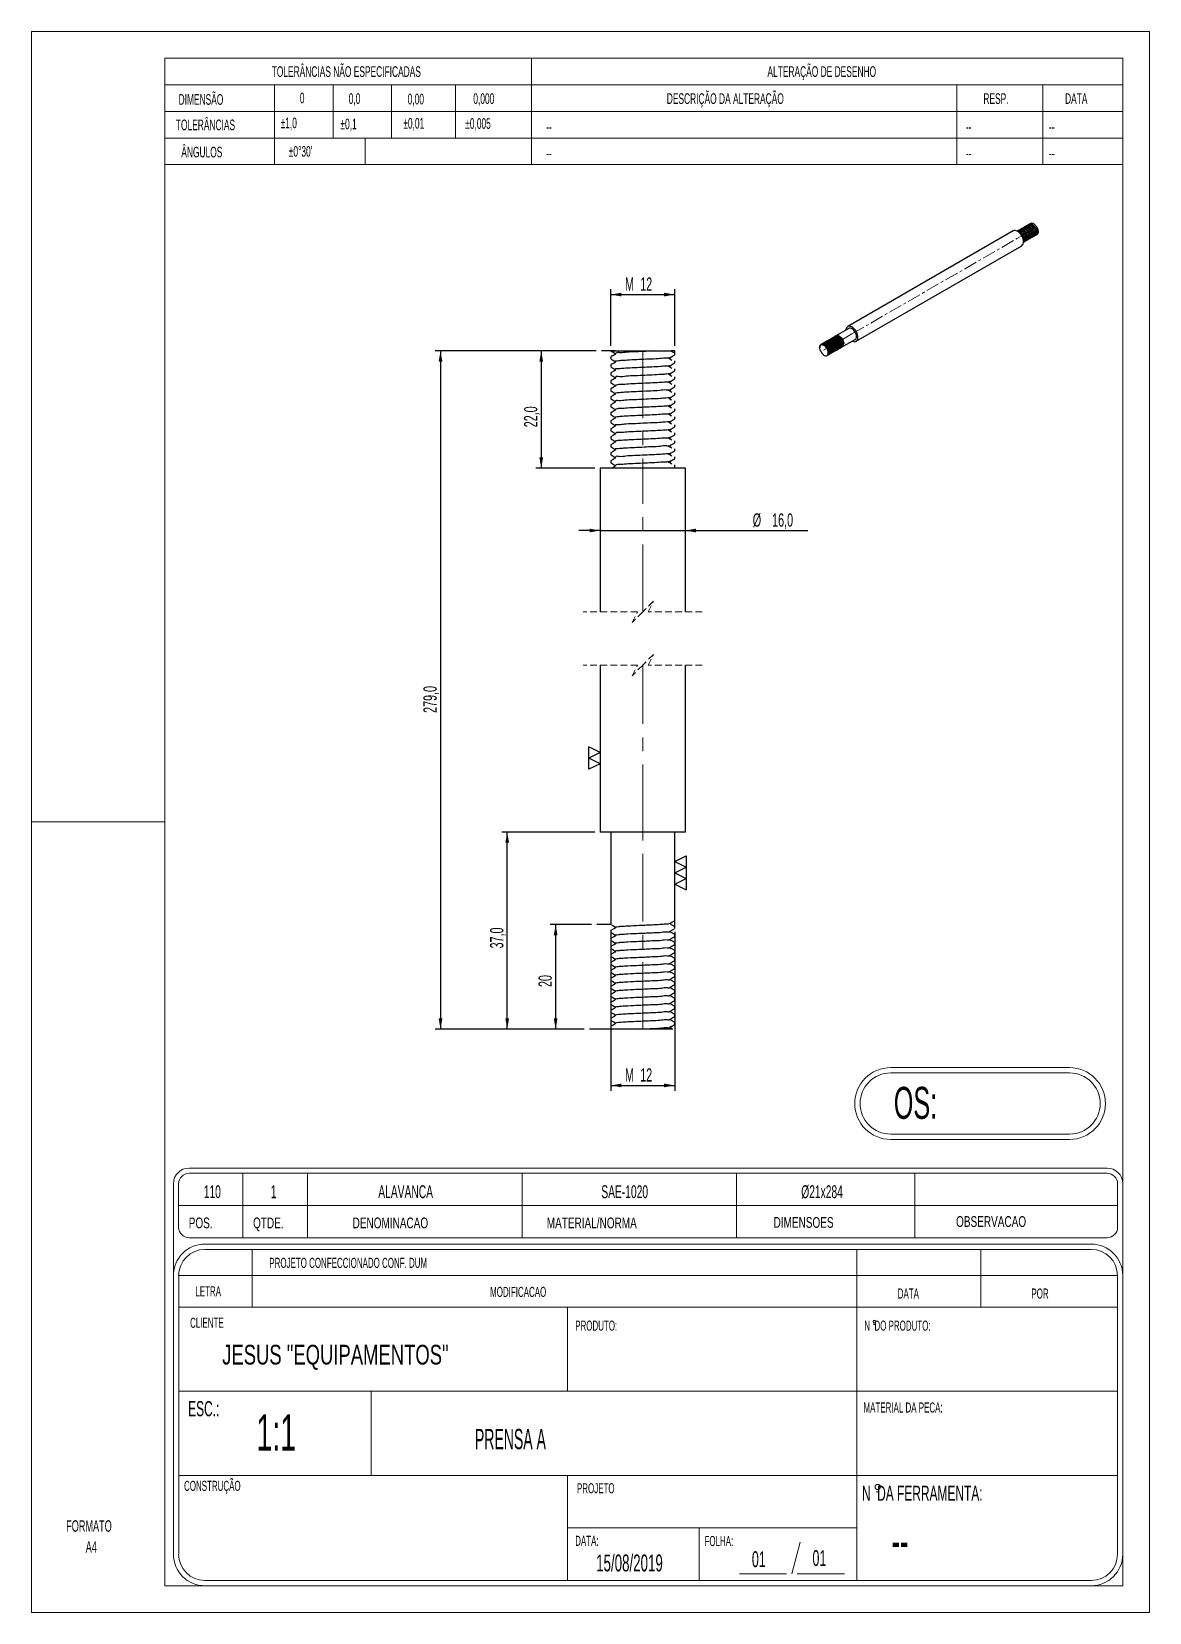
# Model space of a CAD drawing. Header units: millimetres. Extents: x 0 to 210, y 0 to 297.
import ezdxf

# ---------------------------------------------------------------- set-up
doc = ezdxf.new("R2010")
doc.units = ezdxf.units.MM
doc.linetypes.add('CENTERX2', pattern=[20.32, 12.7, -2.54, 2.54, -2.54])
doc.linetypes.add('HIDDEN', pattern=[1.905, 1.27, -0.635])
doc.layers.add('COTAS', color=7, linetype='Continuous')
doc.styles.add('SLDTEXTSTYLE0', font='TXT', dxfattribs={"width": 0.595745})
doc.styles.add('SLDTEXTSTYLE1', font='TXT', dxfattribs={"width": 0.589474})
doc.styles.add('SLDTEXTSTYLE2', font='TXT', dxfattribs={"width": 0.515789})
doc.styles.add('SLDTEXTSTYLE3', font='TXT', dxfattribs={"width": 0.7})
doc.styles.add('SLDTEXTSTYLE4', font='TXT', dxfattribs={"width": 0.695035})
doc.styles.add('SLDTEXTSTYLE5', font='TXT', dxfattribs={"width": 0.605})
doc.dimstyles.new('SLDDIMSTYLE0', dxfattribs={"dimtxt": 2.5, "dimasz": 2, "dimexe": 0, "dimexo": 0.0625, "dimtad": 1, "dimdec": 1, "dimrnd": 1e-09, "dimzin": 12, "dimdsep": 46, "dimtxsty": 'SLDTEXTSTYLE5', "dimsah": 1, "dimcen": 0.09, "dimadec": 0, "dimazin": 3, "dimtfac": 1, "dimtdec": 3, "dimtofl": 0, "dimtmove": 0, "dimatfit": 3, "dimfxl": 0, "dimfrac": 2, "dimtolj": 1, "dimtzin": 12, "dimarcsym": 0})
doc.dimstyles.new('SLDDIMSTYLE1', dxfattribs={"dimtxt": 2.5, "dimasz": 2, "dimexe": 0, "dimexo": 0.0625, "dimtad": 1, "dimdec": 0, "dimrnd": 1e-09, "dimzin": 12, "dimdsep": 46, "dimtxsty": 'SLDTEXTSTYLE5', "dimsah": 1, "dimcen": 0.09, "dimadec": 0, "dimazin": 3, "dimtfac": 1, "dimtdec": 3, "dimtofl": 0, "dimtmove": 0, "dimatfit": 3, "dimfxl": 0, "dimfrac": 2, "dimtolj": 1, "dimtzin": 12, "dimarcsym": 0})
doc.dimstyles.new('SLDDIMSTYLE2', dxfattribs={"dimtxt": 2.5, "dimasz": 2, "dimexe": 0, "dimexo": 0.0625, "dimtad": 1, "dimdec": 1, "dimrnd": 1e-09, "dimzin": 12, "dimdsep": 46, "dimtxsty": 'SLDTEXTSTYLE5', "dimsah": 1, "dimcen": 0.09, "dimadec": 0, "dimazin": 3, "dimtfac": 1, "dimtdec": 3, "dimtmove": 0, "dimatfit": 0, "dimfxl": 0, "dimfrac": 2, "dimtolj": 1, "dimtzin": 12, "dimarcsym": 0})

msp = doc.modelspace()

# ---------------------------------------------------------------- texts
at = {"color": 7, "linetype": 'Continuous', "lineweight": 0}
for s, insert, char_height, attachment_point, style in [('TOLERÂNCIAS NÃO ESPECIFICADAS', (59.13, 290.85), 2, 2, 'SLDTEXTSTYLE1'), ('ALTERAÇÃO DE DESENHO', (148.46, 290.85), 2, 2, 'SLDTEXTSTYLE1'), ('DIMENSÃO', (27.62, 285.61), 2, 1, 'SLDTEXTSTYLE1'), ('0', (50.4, 285.89), 2, 1, 'SLDTEXTSTYLE1'), ('0,0', (59.58, 285.77), 2, 1, 'SLDTEXTSTYLE1'), ('0,00', (70.66, 285.68), 2, 1, 'SLDTEXTSTYLE1'), ('0,000', (82.99, 285.77), 2, 1, 'SLDTEXTSTYLE1'), ('DESCRIÇÃO DA ALTERAÇÃO', (119.34, 285.77), 2, 1, 'SLDTEXTSTYLE1'), ('RESP.', (178.82, 285.77), 2, 1, 'SLDTEXTSTYLE1'), ('DATA', (194.16, 285.77), 2, 1, 'SLDTEXTSTYLE1'), ('TOLERÂNCIAS', (27.11, 280.83), 2, 1, 'SLDTEXTSTYLE1'), ('±1,0', (46.79, 281.2), 2, 1, 'SLDTEXTSTYLE1'), ('±0,1', (58.03, 281), 2, 1, 'SLDTEXTSTYLE1'), ('±0,01', (69.84, 281.12), 2, 1, 'SLDTEXTSTYLE1'), ('±0,005', (81.47, 281.09), 2, 1, 'SLDTEXTSTYLE1'), ('--', (96.69, 280.49), 2, 1, 'SLDTEXTSTYLE1'), ('--', (175.54, 280.49), 2, 1, 'SLDTEXTSTYLE1'), ('--', (191.14, 280.49), 2, 1, 'SLDTEXTSTYLE1'), ('ÂNGULOS', (28.13, 275.73), 2, 1, 'SLDTEXTSTYLE1'), ("±0°30'", (48.32, 275.86), 2, 1, 'SLDTEXTSTYLE1'), ('--', (96.69, 275.49), 2, 1, 'SLDTEXTSTYLE1'), ('--', (175.54, 275.49), 2, 1, 'SLDTEXTSTYLE1'), ('--', (191.14, 275.49), 2, 1, 'SLDTEXTSTYLE1'), ('OS:', (161.99, 99.09), 6, 1, 'SLDTEXTSTYLE1'), ('110', (33.95, 80.6), 2.419, 2, 'SLDTEXTSTYLE0'), ('1', (45.48, 80.6), 2.42, 2, 'SLDTEXTSTYLE0'), ('ALAVANCA', (70.28, 80.6), 2.419, 2, 'SLDTEXTSTYLE0'), ('SAE-1020', (111.43, 80.6), 2.419, 2, 'SLDTEXTSTYLE0'), ('Ø21x284', (148.51, 80.6), 2.419, 2, 'SLDTEXTSTYLE0'), ('POS.', (29.52, 74.54), 2.022, 1, 'SLDTEXTSTYLE4'), ('QTDE.', (41.61, 74.54), 2.022, 1, 'SLDTEXTSTYLE4'), ('DENOMINACAO', (60.31, 74.54), 2.0223, 1, 'SLDTEXTSTYLE4'), ('MATERIAL/NORMA', (96.79, 74.54), 2.0223, 1, 'SLDTEXTSTYLE4'), ('DIMENSOES', (139.4, 74.63), 2.022, 1, 'SLDTEXTSTYLE4'), ('OBSERVACAO', (173.69, 74.8), 2.022, 1, 'SLDTEXTSTYLE4'), ('PROJETO CONFECCIONADO CONF. DUM', (44.67, 66.97), 1.896, 1, 'SLDTEXTSTYLE1'), ('LETRA', (30.78, 61.63), 1.896, 1, 'SLDTEXTSTYLE1'), ('MODIFICACAO', (86.15, 61.52), 1.896, 1, 'SLDTEXTSTYLE1'), ('DATA', (162.73, 61.21), 1.896, 1, 'SLDTEXTSTYLE1'), ('POR', (187.84, 61.21), 1.896, 1, 'SLDTEXTSTYLE1'), ('CLIENTE', (29.78, 55.72), 1.896, 1, 'SLDTEXTSTYLE1'), ('PRODUTO:', (102.14, 55.18), 1.896, 1, 'SLDTEXTSTYLE1'), ('N  DO PRODUTO:', (156.45, 55.18), 1.896, 1, 'SLDTEXTSTYLE1'), ('JESUS "EQUIPAMENTOS"', (35.81, 50.63), 3.7042, 1, 'SLDTEXTSTYLE3'), ('ESC.:', (29.42, 40.05), 2.844, 1, 'SLDTEXTSTYLE1'), ('MATERIAL DA PECA:', (156.3, 39.8), 1.896, 1, 'SLDTEXTSTYLE1'), ('1:1', (42.23, 37.56), 6.826, 1, 'SLDTEXTSTYLE1'), ('PRENSA A', (83.3, 34.83), 3.822, 1, 'SLDTEXTSTYLE2'), ('CONSTRUÇÃO', (28.65, 25.08), 1.896, 1, 'SLDTEXTSTYLE1'), ('PROJETO', (102.47, 24.63), 1.896, 1, 'SLDTEXTSTYLE1'), ('N  DA FERRAMENTA:', (156, 24.16), 2.8441, 1, 'SLDTEXTSTYLE1'), ('DATA:', (102.13, 14.75), 1.896, 1, 'SLDTEXTSTYLE1'), ('FOLHA:', (126.43, 14.71), 1.896, 1, 'SLDTEXTSTYLE1'), ('01', (146.71, 12.04), 2.963, 1, 'SLDTEXTSTYLE1'), ('--', (161.59, 17.23), 6.826, 1, 'SLDTEXTSTYLE2'), ('15/08/2019', (106.07, 11.23), 3.175, 1, 'SLDTEXTSTYLE1'), ('01', (135.33, 11.83), 2.963, 1, 'SLDTEXTSTYLE1')]:
    msp.add_mtext(s, dxfattribs=dict(at, insert=insert, char_height=char_height, attachment_point=attachment_point, style=style))

# ---------------------------------------------------------------- blocks, each defined once
blk = doc.blocks.new('SW_NOTE_0')
at = {"color": 0, "linetype": 'Continuous', "lineweight": 18, "insert": (0, 2.77), "char_height": 2.152, "attachment_point": 1, "style": 'SLDTEXTSTYLE0'}
blk.add_mtext('FORMATO', dxfattribs=at)
blk = doc.blocks.new('SW_NOTE_0_1')
at = {"color": 0, "linetype": 'Continuous', "lineweight": 18, "insert": (0, 2.77), "char_height": 2.152, "attachment_point": 1, "style": 'SLDTEXTSTYLE0'}
blk.add_mtext('A4', dxfattribs=at)
blk = doc.blocks.new('Bloco2')
at = {"color": 7, "linetype": 'Continuous', "lineweight": 18}
for p, q in [((210.04, 297.06), (0.04, 297.06)), ((0.04, 297.06), (0.04, 0.06)), ((210.04, 0.06), (210.04, 297.06)), ((205.04, 292.06), (25.04, 292.06)), ((25.04, 292.06), (25.04, 5.06)), ((205.04, 5.06), (205.04, 292.06)), ((0.04, 148.56), (25.04, 148.56)), ((25.04, 5.06), (205.04, 5.06)), ((0.04, 0.06), (210.04, 0.06))]:
    blk.add_line(p, q, dxfattribs=at)
for name, p in [('SW_NOTE_0', (6.53, 14.59)), ('SW_NOTE_0_1', (10.2, 10.66))]:
    blk.add_blockref(name, p, dxfattribs=at)
blk = doc.blocks.new('SW_BROKEN_VIEW_0')
at = {"color": 0, "linetype": 'Continuous'}
for p, q in [((-0.77, 127.4), (-3.31, 127.4)), ((-1.56, 19.62), (-4.2, 19.62)), ((0, 0), (-5.55, 0))]:
    blk.add_line(p, q, dxfattribs=at)
blk = doc.blocks.new('_D')
at = {"layer": 'COTAS'}
for p, q in [((106.08, 237.35), (75.83, 237.35)), ((76.83, 237.35), (76.83, 109.95)), ((103.84, 109.95), (75.83, 109.95))]:
    blk.add_line(p, q, dxfattribs=at)
for points in [[(76.83, 237.35), (76.48, 235.35), (77.18, 235.35)], [(76.83, 109.95), (77.18, 111.95), (76.48, 111.95)]]:
    blk.add_solid(points, dxfattribs=at)
at = {"layer": 'COTAS', "insert": (73.61, 169.35), "char_height": 2.5, "attachment_point": 1, "rotation": 90, "style": 'SLDTEXTSTYLE5'}
blk.add_mtext('279,0', dxfattribs=at)
blk = doc.blocks.new('_D_1')
at = {"layer": 'COTAS'}
for p, q in [((106.08, 237.35), (94.75, 237.35)), ((95.75, 237.35), (95.75, 215.35)), ((105.83, 215.35), (94.75, 215.35))]:
    blk.add_line(p, q, dxfattribs=at)
for points in [[(95.75, 237.35), (95.4, 235.35), (96.1, 235.35)], [(95.75, 215.35), (96.1, 217.35), (95.4, 217.35)]]:
    blk.add_solid(points, dxfattribs=at)
at = {"layer": 'COTAS', "insert": (92.53, 223.01), "char_height": 2.5, "attachment_point": 1, "rotation": 90, "style": 'SLDTEXTSTYLE5'}
blk.add_mtext('22,0', dxfattribs=at)
blk = doc.blocks.new('_D_2')
at = {"layer": 'COTAS'}
for p, q in [((105.83, 146.95), (88.36, 146.95)), ((89.36, 109.95), (89.36, 146.95)), ((103.84, 109.95), (88.36, 109.95))]:
    blk.add_line(p, q, dxfattribs=at)
for points in [[(89.36, 146.95), (89.01, 144.95), (89.71, 144.95)], [(89.36, 109.95), (89.71, 111.95), (89.01, 111.95)]]:
    blk.add_solid(points, dxfattribs=at)
at = {"layer": 'COTAS', "insert": (86.14, 125.1), "char_height": 2.5, "attachment_point": 1, "rotation": 90, "style": 'SLDTEXTSTYLE5'}
blk.add_mtext('37,0', dxfattribs=at)
blk = doc.blocks.new('_D_3')
at = {"layer": 'COTAS'}
for p, q in [((105.19, 129.57), (97.46, 129.57)), ((98.46, 129.57), (98.46, 109.95)), ((103.84, 109.95), (97.46, 109.95))]:
    blk.add_line(p, q, dxfattribs=at)
for points in [[(98.46, 129.57), (98.11, 127.57), (98.81, 127.57)], [(98.46, 109.95), (98.81, 111.95), (98.11, 111.95)]]:
    blk.add_solid(points, dxfattribs=at)
at = {"layer": 'COTAS', "insert": (95.24, 117.85), "char_height": 2.5, "attachment_point": 1, "rotation": 90, "style": 'SLDTEXTSTYLE5'}
blk.add_mtext('20', dxfattribs=at)
blk = doc.blocks.new('_D_4')
at = {"layer": 'COTAS'}
for p, q in [((108.83, 128.57), (108.83, 98.36)), ((120.83, 128.2), (120.83, 98.36)), ((108.83, 99.36), (120.83, 99.36))]:
    blk.add_line(p, q, dxfattribs=at)
for points in [[(108.83, 99.36), (110.83, 99.01), (110.83, 99.71)], [(120.83, 99.36), (118.83, 99.71), (118.83, 99.01)]]:
    blk.add_solid(points, dxfattribs=at)
at = {"layer": 'COTAS', "char_height": 2.5, "attachment_point": 1, "style": 'SLDTEXTSTYLE5'}
for s, insert in [('M', (111.49, 102.58)), ('12', (114.35, 102.58))]:
    blk.add_mtext(s, dxfattribs=dict(at, insert=insert))
blk = doc.blocks.new('_D_5')
at = {"layer": 'COTAS'}
for p, q in [((108.83, 238.35), (108.83, 248.95)), ((108.83, 247.95), (120.83, 247.95)), ((120.83, 238.35), (120.83, 248.95))]:
    blk.add_line(p, q, dxfattribs=at)
for points in [[(108.83, 247.95), (110.83, 247.6), (110.83, 248.3)], [(120.83, 247.95), (118.83, 248.3), (118.83, 247.6)]]:
    blk.add_solid(points, dxfattribs=at)
at = {"layer": 'COTAS', "char_height": 2.5, "attachment_point": 1, "style": 'SLDTEXTSTYLE5'}
for s, insert in [('M', (111.49, 251.17)), ('12', (114.35, 251.17))]:
    blk.add_mtext(s, dxfattribs=dict(at, insert=insert))
blk = doc.blocks.new('_D_6')
at = {"layer": 'COTAS'}
for p, q in [((106.83, 203.62), (102.83, 203.62)), ((106.83, 203.62), (122.83, 203.62)), ((122.83, 203.62), (145.82, 203.62))]:
    blk.add_line(p, q, dxfattribs=at)
for points in [[(106.83, 203.62), (104.83, 203.97), (104.83, 203.27)], [(122.83, 203.62), (124.83, 203.27), (124.83, 203.97)]]:
    blk.add_solid(points, dxfattribs=at)
at = {"layer": 'COTAS', "char_height": 2.5, "attachment_point": 1, "style": 'SLDTEXTSTYLE5'}
for s, insert in [('%%c', (135.49, 206.84)), ('16,0', (139.13, 206.85))]:
    blk.add_mtext(s, dxfattribs=dict(at, insert=insert))
blk = doc.blocks.new('SW_SFSYMBOL_0')
at = {"layer": 'COTAS', "color": 0}
for p, q in [((0, 0), (-2.12, 1.06)), ((-2.12, -1.06), (-2.12, 1.06)), ((0, 0), (-2.12, -1.06)), ((0, -2.12), (-2.12, -1.06)), ((-2.12, -3.17), (-2.12, -1.06)), ((0, -2.12), (-2.12, -3.17))]:
    blk.add_line(p, q, dxfattribs=at)
blk = doc.blocks.new('SW_SFSYMBOL_1')
at = {"layer": 'COTAS', "color": 0}
for p, q in [((0, 2.12), (2.12, 3.18)), ((2.12, 3.18), (2.12, 1.06)), ((0, 2.12), (2.12, 1.06)), ((0, 0), (2.12, 1.06)), ((0, 0), (2.12, -1.06)), ((2.12, 1.06), (2.12, -1.06)), ((0, -2.12), (2.12, -1.06)), ((0, -2.12), (2.12, -3.17)), ((2.12, -1.06), (2.12, -3.17))]:
    blk.add_line(p, q, dxfattribs=at)

# ---------------------------------------------------------------- dimensions: what is measured, and where the dimension line sits
at = {"layer": 'COTAS'}
for base, p1, p2, text, dimstyle, picture, middle in [((120.83, 247.95), (108.83, 237.35), (120.83, 237.35), 'M<>', 'SLDDIMSTYLE1', '_D_5', (114.83, 247.95)), ((122.83, 203.62), (106.83, 215.35), (122.83, 215.35), '%%c<>', 'SLDDIMSTYLE2', '_D_6', (140.65, 203.62)), ((120.83, 99.36), (108.83, 129.57), (120.83, 129.2), 'M<>', 'SLDDIMSTYLE1', '_D_4', (114.83, 99.36))]:
    dim = msp.add_linear_dim(base=base, p1=p1, p2=p2, text=text, dimstyle=dimstyle, dxfattribs=at)
    dim.commit()
    dim.dimension.update_dxf_attribs({"geometry": picture, "text_midpoint": middle, "dimtype": 160})
dim = msp.add_linear_dim(base=(76.83, 109.95), p1=(107.08, 237.35), p2=(104.84, 109.95), angle=90, text='279,0', dimstyle='SLDDIMSTYLE0', dxfattribs=at)
dim.commit()
dim.dimension.update_dxf_attribs({"geometry": '_D', "text_midpoint": (76.83, 173.65), "dimtype": 160})
for base, p1, p2, dimstyle, picture, middle in [((95.75, 215.35), (107.08, 237.35), (106.83, 215.35), 'SLDDIMSTYLE0', '_D_1', (95.75, 226.35)), ((89.36, 146.95), (104.84, 109.95), (106.83, 146.95), 'SLDDIMSTYLE0', '_D_2', (89.36, 128.45)), ((98.46, 109.95), (106.19, 129.57), (104.84, 109.95), 'SLDDIMSTYLE1', '_D_3', (98.46, 119.76))]:
    dim = msp.add_linear_dim(base=base, p1=p1, p2=p2, angle=90, dimstyle=dimstyle, dxfattribs=at)
    dim.commit()
    dim.dimension.update_dxf_attribs({"geometry": picture, "text_midpoint": middle, "dimtype": 160})

# ---------------------------------------------------------------- linework, layer by layer
at = {"color": 7, "linetype": 'Continuous', "lineweight": 18}
for p, q in [((205.01, 292.36), (25.01, 292.36)), ((25.01, 272.36), (25.01, 292.36)), ((93.95, 272.36), (93.95, 292.36)), ((205.01, 292.36), (205.01, 272.36)), ((25.01, 287.36), (93.95, 287.36)), ((45.64, 272.36), (45.64, 287.36)), ((56.64, 277.36), (56.64, 287.36)), ((67.64, 277.36), (67.64, 287.36)), ((79.64, 277.36), (79.64, 287.36)), ((93.95, 287.36), (205.01, 287.36)), ((173.82, 272.36), (173.82, 287.36)), ((190.01, 272.36), (190.01, 287.36)), ((25.01, 282.36), (93.95, 282.36)), ((93.95, 282.36), (205.01, 282.36)), ((25.01, 277.36), (93.95, 277.36)), ((62.7, 277.36), (62.7, 272.36)), ((93.95, 277.36), (205.01, 277.36)), ((25.01, 272.36), (93.95, 272.36)), ((93.95, 272.36), (205.01, 272.36)), ((195.01, 102.71), (161.41, 102.71)), ((195.01, 101.71), (161.41, 101.71)), ((161.41, 90.21), (195.01, 90.21)), ((161.41, 89.21), (195.01, 89.21)), ((202.07, 83.83), (29.59, 83.83)), ((26.65, 11.28), (26.65, 80.89)), ((26.65, 80.89), (26.65, 67.81)), ((27.63, 80.89), (27.63, 72.71)), ((202.07, 82.85), (29.59, 82.85)), ((39.72, 70.75), (39.72, 82.85)), ((51.82, 70.75), (51.82, 82.85)), ((92.14, 70.75), (92.14, 82.85)), ((132.46, 70.75), (132.46, 82.85)), ((165.96, 70.75), (165.96, 82.85)), ((204.03, 72.71), (204.03, 80.89)), ((205.01, 11.28), (205.01, 80.89)), ((27.63, 76.8), (204.03, 76.8)), ((29.59, 70.75), (202.07, 70.75)), ((32.57, 69.54), (199.08, 69.54)), ((32.57, 68.56), (199.08, 68.56)), ((41.46, 57.69), (41.46, 68.56)), ((155.03, 68.56), (155.03, 57.69)), ((178.34, 68.56), (178.34, 57.69)), ((27.64, 11.28), (27.64, 63.62)), ((27.64, 63.62), (204.02, 63.62)), ((204.02, 63.62), (204.02, 11.28)), ((27.64, 57.69), (204.02, 57.69)), ((100.71, 57.69), (100.71, 41.89)), ((155.03, 57.69), (155.03, 41.89)), ((158.2, 54.45), (158.46, 54.45)), ((158.2, 54.43), (158.46, 54.43)), ((27.64, 41.89), (204.02, 41.89)), ((63.77, 26.09), (63.77, 41.89)), ((155.03, 26.09), (155.03, 41.89)), ((27.64, 26.09), (204.02, 26.09)), ((100.71, 26.09), (100.71, 6.34)), ((155.03, 26.09), (155.03, 6.34)), ((158.69, 23), (159.2, 23)), ((100.71, 16.22), (155.03, 16.22)), ((125.4, 16.22), (125.4, 6.34)), ((144.43, 13.54), (142.85, 7.62)), ((199.08, 6.34), (32.57, 6.34)), ((141.86, 7.62), (132.97, 7.62)), ((143.83, 7.62), (152.72, 7.62)), ((199.08, 5.36), (32.57, 5.36)), ((204.44, 5.36), (205.01, 5.36)), ((205.01, 5.36), (205.01, 5.93))]:
    msp.add_line(p, q, dxfattribs=at)
at = {"color": 7, "linetype": 'Continuous', "lineweight": 25}
for p, q in [((184.44, 259.9), (153.33, 241.94)), ((185.28, 259.93), (185.23, 259.9)), ((185.5, 260.05), (185.44, 260.02)), ((185.71, 260.17), (185.66, 260.14)), ((185.92, 260.3), (185.87, 260.27)), ((186.13, 260.42), (186.08, 260.39)), ((186.34, 260.54), (186.29, 260.51)), ((186.56, 260.66), (186.5, 260.63)), ((186.77, 260.79), (186.72, 260.76)), ((186.98, 260.91), (186.93, 260.88)), ((187.19, 261.03), (187.14, 261)), ((187.41, 261.15), (187.35, 261.12)), ((187.39, 258.37), (187.44, 258.4)), ((187.62, 261.28), (187.56, 261.25)), ((187.6, 258.49), (187.65, 258.52)), ((187.81, 258.62), (187.86, 258.65)), ((188.02, 258.74), (188.07, 258.77)), ((188.23, 258.86), (188.29, 258.89)), ((188.45, 258.98), (188.5, 259.01)), ((188.63, 260.93), (188.57, 260.98)), ((188.66, 259.11), (188.71, 259.14)), ((188.87, 259.23), (188.95, 259.27)), ((189.2, 259.82), (189.13, 259.86)), ((189.15, 259.79), (189.2, 259.82)), ((154.93, 239.17), (186.04, 257.13)), ((186.37, 257.78), (186.38, 257.79)), ((186.54, 257.88), (186.59, 257.91)), ((186.75, 258), (186.8, 258.03)), ((186.96, 258.13), (187.01, 258.16)), ((187.17, 258.25), (187.23, 258.28)), ((153.53, 241.6), (151.1, 240.19)), ((148.06, 238.04), (148.04, 238.03)), ((148.04, 238.03), (148.08, 238.01)), ((148.08, 238.01), (148.06, 238.04)), ((148.39, 238.63), (148.34, 238.6)), ((148.6, 238.75), (148.55, 238.72)), ((148.82, 238.88), (148.76, 238.85)), ((149.03, 239), (148.97, 238.97)), ((149.24, 239.12), (149.19, 239.09)), ((149.45, 239.24), (149.4, 239.21)), ((149.66, 239.37), (149.61, 239.34)), ((149.88, 239.49), (149.82, 239.46)), ((150.09, 239.61), (150.03, 239.58)), ((150.3, 239.73), (150.25, 239.7)), ((150.51, 239.86), (150.46, 239.83)), ((150.72, 239.98), (150.67, 239.95)), ((150.94, 240.1), (150.88, 240.07)), ((151.55, 237.69), (151.61, 237.72)), ((151.76, 237.81), (151.82, 237.84)), ((151.98, 237.93), (152.03, 237.96)), ((152.19, 238.05), (154.73, 239.52)), ((152.62, 238.71), (152.44, 238.74)), ((152.46, 238.62), (152.62, 238.71)), ((108.83, 237.35), (116.82, 237.35)), ((108.83, 236.23), (108.83, 235.85)), ((108.83, 234.73), (108.83, 234.35)), ((109.64, 236.88), (109.64, 236.7)), ((109.64, 235.38), (109.64, 235.2)), ((116.82, 237.35), (119.62, 237.35)), ((119.62, 237.35), (120.18, 237.35)), ((120.02, 235.94), (120.02, 236.13)), ((120.02, 234.44), (120.02, 234.63)), ((120.83, 237.35), (120.18, 237.35)), ((120.83, 236.98), (120.83, 237.35)), ((120.83, 236.6), (120.83, 236.98)), ((120.83, 235.1), (120.83, 235.48)), ((149.64, 236.58), (149.7, 236.61)), ((149.86, 236.71), (149.91, 236.74)), ((150.07, 236.83), (150.12, 236.86)), ((150.28, 236.95), (150.33, 236.98)), ((150.49, 237.07), (150.55, 237.1)), ((150.7, 237.2), (150.76, 237.23)), ((150.92, 237.32), (150.97, 237.35)), ((151.13, 237.44), (151.18, 237.47)), ((151.34, 237.56), (151.39, 237.59)), ((108.83, 233.23), (108.83, 232.85)), ((108.83, 231.73), (108.83, 231.35)), ((109.64, 233.88), (109.64, 233.7)), ((109.64, 232.38), (109.64, 232.2)), ((120.02, 232.94), (120.02, 233.13)), ((120.83, 233.6), (120.83, 233.98)), ((120.83, 232.1), (120.83, 232.48)), ((108.83, 230.23), (108.83, 229.85)), ((108.83, 228.73), (108.83, 228.35)), ((109.64, 230.88), (109.64, 230.7)), ((109.64, 229.38), (109.64, 229.2)), ((120.02, 231.44), (120.02, 231.63)), ((120.02, 229.94), (120.02, 230.13)), ((120.83, 230.6), (120.83, 230.98)), ((120.83, 229.1), (120.83, 229.48)), ((108.83, 227.23), (108.83, 226.85)), ((108.83, 225.73), (108.83, 225.35)), ((109.64, 227.88), (109.64, 227.7)), ((109.64, 226.38), (109.64, 226.2)), ((120.02, 228.44), (120.02, 228.63)), ((120.02, 226.94), (120.02, 227.13)), ((120.83, 227.6), (120.83, 227.98)), ((120.83, 226.1), (120.83, 226.48)), ((108.83, 224.23), (108.83, 223.85)), ((109.64, 224.88), (109.64, 224.7)), ((109.64, 223.38), (109.64, 223.2)), ((120.02, 225.44), (120.02, 225.63)), ((120.02, 223.94), (120.02, 224.13)), ((120.83, 224.6), (120.83, 224.98)), ((120.83, 223.1), (120.83, 223.48)), ((108.83, 222.73), (108.83, 222.35)), ((108.83, 221.23), (108.83, 220.85)), ((109.64, 221.88), (109.64, 221.7)), ((109.64, 220.38), (109.64, 220.2)), ((109.64, 220.38), (109.71, 220.36)), ((120.02, 222.44), (120.02, 222.63)), ((120.02, 220.94), (120.02, 221.13)), ((120.83, 221.6), (120.83, 221.98)), ((120.83, 220.1), (120.83, 220.48)), ((108.83, 219.73), (108.83, 219.35)), ((108.83, 218.23), (108.83, 217.85)), ((109.64, 218.88), (109.64, 218.7)), ((109.64, 217.38), (109.64, 217.2)), ((120.02, 219.44), (120.02, 219.63)), ((120.02, 217.94), (120.02, 218.13)), ((120.83, 218.6), (120.83, 218.98)), ((120.83, 217.1), (120.83, 217.48)), ((106.83, 215.35), (106.83, 188.32)), ((122.83, 215.35), (106.83, 215.35)), ((108.83, 216.73), (108.83, 216.35)), ((109.64, 215.88), (109.64, 215.7)), ((120.02, 216.44), (120.02, 216.63)), ((120.83, 215.35), (120.83, 215.98)), ((122.83, 188.32), (122.83, 215.35)), ((106.83, 178.32), (106.83, 146.95)), ((122.83, 146.95), (122.83, 178.32)), ((122.83, 146.95), (106.83, 146.95)), ((108.83, 146.95), (108.83, 129.57)), ((120.83, 130.32), (120.83, 146.95)), ((108.83, 128.45), (108.83, 128.07)), ((109.64, 129.1), (109.64, 128.92)), ((120.02, 129.85), (120.02, 129.67)), ((120.02, 129.67), (120.83, 129.2)), ((120.02, 128.17), (120.02, 128.34)), ((120.83, 129.2), (120.83, 130.32)), ((120.83, 128.82), (120.83, 129.2)), ((108.83, 126.95), (108.83, 126.57)), ((108.83, 125.45), (108.83, 125.07)), ((109.64, 127.6), (109.64, 127.42)), ((109.64, 126.1), (109.64, 125.92)), ((120.02, 126.67), (120.02, 126.84)), ((120.02, 125.17), (120.02, 125.34)), ((120.83, 127.32), (120.83, 127.7)), ((120.83, 125.82), (120.83, 126.2)), ((108.83, 123.95), (108.83, 123.57)), ((108.83, 122.45), (108.83, 122.07)), ((109.64, 124.6), (109.64, 124.42)), ((109.64, 123.1), (109.64, 122.92)), ((120.02, 123.67), (120.02, 123.84)), ((120.02, 122.17), (120.02, 122.34)), ((120.83, 124.32), (120.83, 124.7)), ((120.83, 122.82), (120.83, 123.2)), ((108.83, 120.95), (108.83, 120.57)), ((108.83, 119.45), (108.83, 119.07)), ((109.64, 121.6), (109.64, 121.42)), ((109.64, 120.1), (109.64, 119.92)), ((120.02, 120.67), (120.02, 120.84)), ((120.02, 119.17), (120.02, 119.34)), ((120.83, 121.32), (120.83, 121.7)), ((120.83, 119.82), (120.83, 120.2)), ((108.83, 117.95), (108.83, 117.57)), ((108.83, 116.45), (108.83, 116.07)), ((109.64, 118.6), (109.64, 118.42)), ((109.64, 117.1), (109.64, 116.92)), ((120.02, 117.67), (120.02, 117.84)), ((120.02, 116.17), (120.02, 116.34)), ((120.83, 118.32), (120.83, 118.7)), ((120.83, 116.82), (120.83, 117.2)), ((108.83, 114.95), (108.83, 114.57)), ((108.83, 113.45), (108.83, 113.07)), ((109.64, 115.6), (109.64, 115.42)), ((109.64, 114.1), (109.64, 113.92)), ((120.02, 114.67), (120.02, 114.84)), ((120.02, 113.17), (120.02, 113.34)), ((120.83, 115.32), (120.83, 115.7)), ((120.83, 113.82), (120.83, 114.2)), ((108.83, 111.95), (108.83, 111.57)), ((108.83, 110.45), (108.83, 110.07)), ((109.05, 109.95), (108.83, 110.07)), ((108.83, 110.07), (108.83, 109.95)), ((108.83, 109.95), (109.05, 109.95)), ((114.13, 109.95), (109.05, 109.95)), ((109.64, 112.6), (109.64, 112.42)), ((109.64, 111.1), (109.64, 110.92)), ((117.97, 109.95), (114.13, 109.95)), ((120.02, 111.67), (120.02, 111.84)), ((120.02, 110.17), (120.02, 110.34)), ((120.38, 109.97), (120.02, 110.17)), ((120.83, 112.32), (120.83, 112.7)), ((120.83, 110.82), (120.83, 111.2))]:
    msp.add_line(p, q, dxfattribs=at)
at = {"color": 7, "linetype": 'HIDDEN', "lineweight": 18}
for p, q in [((116.83, 190.32), (114.83, 188.32)), ((115.83, 188.32), (116.83, 190.32)), ((113.83, 188.32), (103.66, 188.32)), ((114.83, 188.32), (112.83, 186.32)), ((112.83, 186.32), (113.83, 188.32)), ((126.01, 188.32), (115.83, 188.32)), ((113.83, 178.32), (103.66, 178.32)), ((114.83, 178.32), (112.83, 176.32)), ((112.83, 176.32), (113.83, 178.32)), ((116.83, 180.32), (114.83, 178.32)), ((115.83, 178.32), (116.83, 180.32)), ((126.01, 178.32), (115.83, 178.32))]:
    msp.add_line(p, q, dxfattribs=at)
at = {"color": 7, "linetype": 'Continuous', "lineweight": 25, "flags": 128}
for points in [[(186.37, 257.86), (186.35, 258.11), (186.3, 258.37), (186.21, 258.63), (186.09, 258.89), (185.94, 259.13), (185.77, 259.36), (185.59, 259.56), (185.39, 259.72), (185.19, 259.85), (184.99, 259.94), (184.79, 259.98), (184.62, 259.97), (184.46, 259.91), (184.44, 259.9)], [(155.26, 239.9), (155.24, 240.15), (155.19, 240.4), (155.1, 240.67), (154.98, 240.92), (154.83, 241.17), (154.66, 241.4), (154.48, 241.6), (154.28, 241.76), (154.08, 241.89), (153.87, 241.98), (153.68, 242.01), (153.5, 242.01), (153.34, 241.95), (153.21, 241.85), (153.11, 241.71), (153.04, 241.53), (153, 241.32), (153, 241.29)], [(154.97, 240.07), (154.96, 240.28), (154.9, 240.51), (154.81, 240.74), (154.69, 240.96), (154.55, 241.16), (154.39, 241.34), (154.21, 241.48), (154.04, 241.58), (153.86, 241.64), (153.7, 241.65), (153.56, 241.61), (153.53, 241.6)], [(148.04, 238.03), (148.06, 237.81), (148.12, 237.59), (148.21, 237.36), (148.32, 237.14), (148.47, 236.93), (148.63, 236.76), (148.8, 236.61), (148.98, 236.51), (149.15, 236.45), (149.32, 236.44)], [(154.2, 239.21), (154.28, 239.17), (154.48, 239.11), (154.66, 239.1), (154.83, 239.13), (154.98, 239.21), (155.1, 239.33), (155.19, 239.49), (155.24, 239.68), (155.26, 239.9)], [(108.85, 237.33), (109.26, 237.1), (109.66, 236.86)], [(120.02, 236.13), (120.42, 236.37), (120.83, 236.6)], [(120.02, 234.63), (120.42, 234.87), (120.83, 235.1)], [(120.18, 237.35), (120.54, 237.14), (120.83, 236.98)], [(109.66, 233.71), (109.25, 233.48), (108.84, 233.24)], [(120.02, 233.13), (120.42, 233.37), (120.83, 233.6)], [(120.02, 231.63), (120.42, 231.87), (120.83, 232.1)], [(109.66, 229.21), (109.25, 228.98), (108.84, 228.74)], [(120.02, 230.13), (120.42, 230.37), (120.83, 230.6)], [(120.02, 228.63), (120.42, 228.87), (120.83, 229.1)], [(109.66, 227.71), (109.25, 227.48), (108.84, 227.24)], [(120.02, 227.13), (120.42, 227.37), (120.83, 227.6)], [(120.02, 225.63), (120.42, 225.87), (120.83, 226.1)], [(109.66, 224.71), (109.25, 224.48), (108.84, 224.24)], [(109.66, 223.21), (109.25, 222.98), (108.84, 222.74)], [(120.02, 224.13), (120.42, 224.37), (120.83, 224.6)], [(120.02, 222.63), (120.42, 222.87), (120.83, 223.1)], [(109.66, 221.71), (109.25, 221.48), (108.84, 221.24)], [(109.66, 220.21), (109.25, 219.98), (108.84, 219.74)], [(120.02, 221.13), (120.42, 221.37), (120.83, 221.6)], [(120.02, 219.63), (120.42, 219.87), (120.83, 220.1)], [(109.66, 218.71), (109.25, 218.48), (108.84, 218.24)], [(109.66, 217.21), (109.25, 216.98), (108.84, 216.74)], [(120.02, 218.13), (120.42, 218.37), (120.83, 218.6)], [(120.02, 216.63), (120.42, 216.87), (120.83, 217.1)], [(109.66, 215.71), (109.25, 215.48), (109.03, 215.35)], [(109.66, 128.93), (109.25, 128.7), (108.84, 128.46)], [(120, 129.84), (120.41, 130.07), (120.82, 130.31)], [(120, 128.34), (120.41, 128.57), (120.82, 128.81)], [(120.82, 127.71), (120.41, 127.95), (120.02, 128.17)], [(109.66, 127.43), (109.25, 127.2), (108.84, 126.96)], [(109.66, 125.93), (109.25, 125.7), (108.84, 125.46)], [(120, 126.84), (120.41, 127.07), (120.82, 127.31)], [(120, 125.34), (120.41, 125.57), (120.82, 125.81)], [(120.82, 126.21), (120.41, 126.45), (120.02, 126.67)], [(120.82, 124.71), (120.41, 124.95), (120.02, 125.17)], [(109.66, 122.93), (109.25, 122.7), (108.84, 122.46)], [(120, 123.84), (120.41, 124.07), (120.82, 124.31)], [(120, 122.34), (120.41, 122.57), (120.82, 122.81)], [(109.66, 121.43), (109.25, 121.2), (108.84, 120.96)], [(120, 120.84), (120.41, 121.07), (120.82, 121.31)], [(120, 119.34), (120.41, 119.57), (120.82, 119.81)], [(120.82, 120.21), (120.41, 120.45), (120.02, 120.67)], [(120.82, 118.71), (120.41, 118.95), (120.02, 119.17)], [(109.66, 118.43), (109.25, 118.2), (108.84, 117.96)], [(109.66, 116.93), (109.25, 116.7), (108.84, 116.46)], [(120, 117.84), (120.41, 118.07), (120.82, 118.31)], [(120, 116.34), (120.41, 116.57), (120.82, 116.81)], [(120, 114.84), (120.41, 115.07), (120.82, 115.31)], [(120, 113.34), (120.41, 113.57), (120.82, 113.81)], [(120.82, 114.21), (120.41, 114.45), (120.02, 114.67)], [(109.66, 112.43), (109.25, 112.2), (108.84, 111.96)], [(120, 111.84), (120.41, 112.07), (120.82, 112.31)], [(120, 110.34), (120.41, 110.57), (120.82, 110.81)]]:
    msp.add_lwpolyline(points, dxfattribs=at)
at = {"color": 7, "linetype": 'Continuous', "lineweight": 18}
for centre, radius in [((158.33, 54.99), 0.247), ((158.33, 54.97), 0.247), ((158.97, 23.92), 0.494)]:
    msp.add_circle(centre, radius, dxfattribs=at)
at = {"color": 7, "linetype": 'Continuous', "lineweight": 25}
for centre, radius, start, end in [((188.6, 259.76), 0.597, 305.3258, 5.9863), ((185.57, 257.78), 0.8, 305.501, 5.8112), ((154.38, 240), 0.597, 305.3258, 5.9863)]:
    msp.add_arc(centre, radius, start, end, dxfattribs=at)
at = {"color": 7, "linetype": 'Continuous', "lineweight": 18}
for centre, radius, start, end in [((161.41, 95.96), 6.75, 90, 270), ((161.41, 95.96), 5.75, 90, 270), ((195.01, 95.96), 6.75, 270, 90), ((195.01, 95.96), 5.75, 270, 90), ((29.59, 80.89), 2.94, 90, 180), ((202.07, 80.89), 2.94, 0, 90), ((29.59, 80.89), 1.96, 90, 180), ((202.07, 80.89), 1.96, 0, 90), ((29.59, 72.71), 1.96, 180, 270), ((202.07, 72.71), 1.96, 270, 0), ((32.57, 63.62), 5.93, 90, 180), ((32.57, 63.62), 4.94, 90, 180), ((199.08, 63.62), 5.93, 0, 90), ((199.08, 63.62), 4.94, 0, 90), ((32.57, 11.28), 5.93, 180, 270), ((32.57, 11.28), 4.94, 180, 270), ((199.08, 11.28), 4.94, 270, 0), ((199.08, 11.28), 5.93, 270, 0)]:
    msp.add_arc(centre, radius, start, end, dxfattribs=at)
at = {"color": 7, "linetype": 'Continuous', "lineweight": 25}
for points, knots in [([(186.38, 257.79), (186.38, 257.79), (186.45, 257.81), (186.54, 257.94), (186.6, 258.13), (186.6, 258.37), (186.56, 258.63), (186.44, 258.97), (186.24, 259.29), (186, 259.56), (185.73, 259.76), (185.46, 259.86), (185.27, 259.89), (185.19, 259.85), (185.17, 259.84)], [0, 0, 0, 0, 0.006191, 0.108144, 0.211156, 0.261727, 0.363457, 0.466545, 0.567353, 0.670269, 0.772429, 0.873751, 0.976934, 1, 1, 1, 1]), ([(186.59, 257.91), (186.59, 257.92), (186.66, 257.93), (186.75, 258.06), (186.81, 258.26), (186.82, 258.49), (186.78, 258.76), (186.65, 259.09), (186.46, 259.41), (186.21, 259.68), (185.94, 259.88), (185.67, 259.99), (185.44, 260.01), (185.33, 259.94), (185.29, 259.92)], [0, 0, 0, 0, 0.005916, 0.103334, 0.201764, 0.250085, 0.34729, 0.445793, 0.542118, 0.640456, 0.738072, 0.834887, 0.933481, 1, 1, 1, 1]), ([(186.36, 257.98), (186.37, 258.01), (186.39, 258.07), (186.39, 258.25), (186.35, 258.51), (186.22, 258.84), (186.03, 259.16), (185.79, 259.43), (185.6, 259.59), (185.5, 259.63), (185.48, 259.64)], [0, 0, 0, 0, 0.058647, 0.141454, 0.308034, 0.476836, 0.641907, 0.810428, 0.977711, 1, 1, 1, 1]), ([(186.8, 258.04), (186.8, 258.04), (186.87, 258.06), (186.96, 258.19), (187.02, 258.38), (187.03, 258.61), (186.99, 258.88), (186.86, 259.21), (186.67, 259.53), (186.43, 259.8), (186.16, 260), (185.89, 260.11), (185.66, 260.13), (185.55, 260.07), (185.5, 260.04)], [0, 0, 0, 0, 0.005916, 0.103334, 0.201764, 0.250085, 0.34729, 0.445793, 0.542118, 0.640456, 0.738072, 0.834887, 0.933481, 1, 1, 1, 1]), ([(187.01, 258.16), (187.02, 258.16), (187.09, 258.18), (187.17, 258.31), (187.23, 258.5), (187.24, 258.74), (187.2, 259), (187.07, 259.33), (186.88, 259.65), (186.64, 259.93), (186.37, 260.13), (186.1, 260.23), (185.87, 260.25), (185.76, 260.19), (185.71, 260.16)], [0, 0, 0, 0, 0.005916, 0.103334, 0.201764, 0.250085, 0.34729, 0.445793, 0.542118, 0.640456, 0.738072, 0.834887, 0.933481, 1, 1, 1, 1]), ([(187.23, 258.28), (187.23, 258.28), (187.3, 258.3), (187.38, 258.43), (187.45, 258.62), (187.45, 258.86), (187.41, 259.12), (187.28, 259.46), (187.09, 259.78), (186.85, 260.05), (186.58, 260.25), (186.31, 260.36), (186.08, 260.37), (185.97, 260.31), (185.93, 260.29)], [0, 0, 0, 0, 0.005916, 0.103334, 0.201764, 0.250085, 0.34729, 0.445793, 0.542118, 0.640456, 0.738072, 0.834887, 0.933481, 1, 1, 1, 1]), ([(187.44, 258.4), (187.44, 258.41), (187.51, 258.42), (187.6, 258.55), (187.66, 258.75), (187.67, 258.98), (187.62, 259.25), (187.5, 259.58), (187.3, 259.9), (187.06, 260.17), (186.79, 260.37), (186.52, 260.48), (186.29, 260.5), (186.18, 260.43), (186.14, 260.41)], [0, 0, 0, 0, 0.005916, 0.103334, 0.201764, 0.250085, 0.34729, 0.445793, 0.542118, 0.640456, 0.738072, 0.834887, 0.933481, 1, 1, 1, 1]), ([(187.65, 258.53), (187.65, 258.53), (187.72, 258.55), (187.81, 258.68), (187.87, 258.87), (187.88, 259.1), (187.84, 259.37), (187.71, 259.7), (187.52, 260.02), (187.27, 260.29), (187.01, 260.49), (186.73, 260.6), (186.5, 260.62), (186.39, 260.56), (186.35, 260.53)], [0, 0, 0, 0, 0.005916, 0.103334, 0.201764, 0.250085, 0.34729, 0.445793, 0.542118, 0.640456, 0.738072, 0.834887, 0.933481, 1, 1, 1, 1]), ([(186.38, 258), (186.42, 258.02), (186.51, 258.07), (186.59, 258.26), (186.57, 258.46), (186.56, 258.55)], [0, 0, 0, 0, 0.238734, 0.644302, 1, 1, 1, 1]), ([(187.86, 258.65), (187.87, 258.65), (187.94, 258.67), (188.02, 258.8), (188.08, 258.99), (188.09, 259.23), (188.05, 259.49), (187.92, 259.82), (187.73, 260.14), (187.49, 260.42), (187.22, 260.62), (186.95, 260.72), (186.72, 260.74), (186.61, 260.68), (186.56, 260.65)], [0, 0, 0, 0, 0.005916, 0.103334, 0.201764, 0.250085, 0.34729, 0.445793, 0.542118, 0.640456, 0.738072, 0.834887, 0.933481, 1, 1, 1, 1]), ([(187.49, 260.39), (187.4, 260.46), (187.22, 260.59), (186.95, 260.66), (186.8, 260.6), (186.73, 260.58)], [0, 0, 0, 0, 0.329267, 0.670429, 1, 1, 1, 1]), ([(188.07, 258.77), (188.08, 258.77), (188.15, 258.79), (188.23, 258.92), (188.29, 259.11), (188.3, 259.35), (188.26, 259.61), (188.13, 259.95), (187.94, 260.27), (187.7, 260.54), (187.43, 260.74), (187.16, 260.85), (186.93, 260.86), (186.82, 260.8), (186.77, 260.78)], [0, 0, 0, 0, 0.005916, 0.103334, 0.201764, 0.250085, 0.34729, 0.445793, 0.542118, 0.640456, 0.738072, 0.834887, 0.933481, 1, 1, 1, 1]), ([(188.29, 258.89), (188.29, 258.9), (188.36, 258.91), (188.45, 259.04), (188.51, 259.23), (188.51, 259.47), (188.47, 259.74), (188.34, 260.07), (188.15, 260.39), (187.91, 260.66), (187.64, 260.86), (187.37, 260.97), (187.14, 260.99), (187.03, 260.92), (186.99, 260.9)], [0, 0, 0, 0, 0.005916, 0.103334, 0.201764, 0.250085, 0.34729, 0.445793, 0.542118, 0.640456, 0.738072, 0.834887, 0.933481, 1, 1, 1, 1]), ([(187.02, 258.37), (187.05, 258.38), (187.14, 258.42), (187.22, 258.6), (187.21, 258.8), (187.21, 258.89)], [0, 0, 0, 0, 0.200136, 0.620637, 1, 1, 1, 1]), ([(188.5, 259.02), (188.5, 259.02), (188.57, 259.04), (188.66, 259.17), (188.72, 259.36), (188.73, 259.59), (188.68, 259.86), (188.56, 260.19), (188.36, 260.51), (188.12, 260.78), (187.85, 260.98), (187.58, 261.09), (187.35, 261.11), (187.24, 261.05), (187.2, 261.02)], [0, 0, 0, 0, 0.005916, 0.103334, 0.201764, 0.250085, 0.34729, 0.445793, 0.542118, 0.640456, 0.738072, 0.834887, 0.933481, 1, 1, 1, 1]), ([(188.14, 260.75), (188.06, 260.81), (187.88, 260.95), (187.62, 261.01), (187.43, 261), (187.37, 260.94), (187.37, 260.94)], [0, 0, 0, 0, 0.303815, 0.638558, 0.973292, 1, 1, 1, 1]), ([(188.71, 259.14), (188.71, 259.14), (188.78, 259.16), (188.87, 259.29), (188.93, 259.48), (188.94, 259.72), (188.9, 259.98), (188.77, 260.31), (188.58, 260.63), (188.33, 260.9), (188.07, 261.11), (187.8, 261.21), (187.57, 261.23), (187.46, 261.17), (187.41, 261.14)], [0, 0, 0, 0, 0.005916, 0.103334, 0.201764, 0.250085, 0.34729, 0.445793, 0.542118, 0.640456, 0.738072, 0.834887, 0.933481, 1, 1, 1, 1]), ([(189.15, 259.79), (189.13, 259.9), (189.11, 260.1), (188.98, 260.44), (188.79, 260.76), (188.55, 261.03), (188.28, 261.23), (188.01, 261.34), (187.78, 261.35), (187.67, 261.29), (187.62, 261.27)], [0, 0, 0, 0, 0.1296216, 0.2609732, 0.3894209, 0.5205537, 0.6507232, 0.7798245, 0.911298, 1, 1, 1, 1]), ([(188.5, 259.22), (188.54, 259.24), (188.63, 259.29), (188.71, 259.48), (188.69, 259.67), (188.69, 259.76)], [0, 0, 0, 0, 0.229263, 0.638744, 1, 1, 1, 1]), ([(148.06, 238.04), (148.08, 238.14), (148.1, 238.35), (148.25, 238.57), (148.47, 238.67), (148.75, 238.66), (149.04, 238.53), (149.33, 238.3), (149.58, 237.98), (149.76, 237.63), (149.87, 237.27), (149.87, 236.95), (149.79, 236.7), (149.66, 236.57), (149.56, 236.56), (149.53, 236.56)], [0, 0, 0, 0, 0.080527, 0.161878, 0.241698, 0.323265, 0.40321, 0.484376, 0.565213, 0.645441, 0.726922, 0.806691, 0.888202, 0.968348, 1, 1, 1, 1]), ([(148.79, 238.43), (148.75, 238.46), (148.7, 238.47), (148.61, 238.5), (148.57, 238.51), (148.48, 238.51), (148.44, 238.51), (148.37, 238.49), (148.33, 238.48), (148.27, 238.44), (148.24, 238.41), (148.18, 238.35), (148.16, 238.32), (148.12, 238.24), (148.11, 238.2), (148.09, 238.11), (148.08, 238.06), (148.08, 238.01)], [0, 0, 0, 0, 0.125, 0.125, 0.25, 0.25, 0.375, 0.375, 0.5, 0.5, 0.625, 0.625, 0.75, 0.75, 0.875, 0.875, 1, 1, 1, 1]), ([(148.4, 238.62), (148.44, 238.65), (148.56, 238.71), (148.81, 238.69), (149.1, 238.55), (149.39, 238.32), (149.64, 238), (149.82, 237.64), (149.92, 237.29), (149.93, 236.97), (149.84, 236.74), (149.75, 236.63), (149.7, 236.61), (149.7, 236.61)], [0, 0, 0, 0, 0.069772, 0.176339, 0.280713, 0.386837, 0.492314, 0.597244, 0.703641, 0.807862, 0.91438, 0.9994, 1, 1, 1, 1]), ([(148.46, 238.65), (148.47, 238.66), (148.52, 238.74), (148.69, 238.79), (148.96, 238.79), (149.25, 238.65), (149.54, 238.42), (149.79, 238.11), (149.97, 237.75), (150.08, 237.39), (150.09, 237.07), (150, 236.83), (149.88, 236.69), (149.79, 236.68), (149.77, 236.68)], [0, 0, 0, 0, 0.010237, 0.1056574, 0.2031663, 0.2987367, 0.3957668, 0.4924027, 0.588312, 0.6857174, 0.7810777, 0.87852, 0.9743299, 1, 1, 1, 1]), ([(148.61, 238.74), (148.66, 238.77), (148.77, 238.84), (149.02, 238.81), (149.32, 238.68), (149.6, 238.44), (149.85, 238.12), (150.03, 237.77), (150.13, 237.41), (150.14, 237.09), (150.05, 236.87), (149.97, 236.75), (149.91, 236.74), (149.91, 236.74)], [0, 0, 0, 0, 0.069772, 0.176339, 0.280713, 0.386837, 0.492314, 0.597244, 0.703641, 0.807862, 0.91438, 0.9994, 1, 1, 1, 1]), ([(148.67, 238.77), (148.68, 238.78), (148.73, 238.86), (148.9, 238.91), (149.17, 238.91), (149.47, 238.77), (149.75, 238.54), (150, 238.23), (150.19, 237.87), (150.29, 237.52), (150.3, 237.19), (150.21, 236.95), (150.1, 236.82), (150, 236.81), (149.98, 236.81)], [0, 0, 0, 0, 0.010237, 0.105657, 0.203166, 0.298737, 0.395767, 0.492403, 0.588312, 0.685717, 0.781078, 0.87852, 0.97433, 1, 1, 1, 1]), ([(148.79, 238.43), (148.86, 238.4), (149.01, 238.33), (149.23, 238.15), (149.43, 237.89), (149.59, 237.59), (149.68, 237.31), (149.68, 237.17), (149.68, 237.11)], [0, 0, 0, 0, 0.156003, 0.315454, 0.504728, 0.692577, 0.883359, 1, 1, 1, 1]), ([(149.34, 237.95), (149.26, 238.06), (149.17, 238.17), (148.99, 238.33), (148.89, 238.39), (148.79, 238.43)], [0, 0, 0, 0, 0.5, 0.5, 1, 1, 1, 1]), ([(148.82, 238.86), (148.87, 238.89), (148.99, 238.96), (149.24, 238.93), (149.53, 238.8), (149.82, 238.56), (150.06, 238.25), (150.25, 237.89), (150.34, 237.53), (150.35, 237.21), (150.27, 236.99), (150.18, 236.88), (150.12, 236.86), (150.12, 236.86)], [0, 0, 0, 0, 0.069772, 0.176339, 0.280713, 0.386837, 0.492314, 0.597244, 0.703641, 0.807862, 0.91438, 0.9994, 1, 1, 1, 1]), ([(148.89, 238.89), (148.89, 238.9), (148.94, 238.98), (149.12, 239.03), (149.38, 239.03), (149.68, 238.9), (149.96, 238.66), (150.21, 238.35), (150.4, 237.99), (150.5, 237.64), (150.51, 237.31), (150.43, 237.07), (150.31, 236.94), (150.21, 236.93), (150.19, 236.93)], [0, 0, 0, 0, 0.010237, 0.105657, 0.203166, 0.298737, 0.395767, 0.492403, 0.588312, 0.685717, 0.781078, 0.87852, 0.97433, 1, 1, 1, 1]), ([(149.03, 238.99), (149.08, 239.01), (149.2, 239.08), (149.45, 239.05), (149.74, 238.92), (150.03, 238.68), (150.28, 238.37), (150.46, 238.01), (150.56, 237.66), (150.56, 237.33), (150.48, 237.11), (150.39, 237), (150.33, 236.98), (150.33, 236.98)], [0, 0, 0, 0, 0.069772, 0.176339, 0.280713, 0.386837, 0.492314, 0.597244, 0.703641, 0.807862, 0.91438, 0.9994, 1, 1, 1, 1]), ([(149.1, 239.02), (149.1, 239.02), (149.16, 239.1), (149.33, 239.16), (149.59, 239.15), (149.89, 239.02), (150.18, 238.79), (150.43, 238.47), (150.61, 238.12), (150.71, 237.76), (150.72, 237.44), (150.64, 237.19), (150.52, 237.06), (150.43, 237.05), (150.4, 237.05)], [0, 0, 0, 0, 0.010237, 0.105657, 0.203166, 0.298737, 0.395767, 0.492403, 0.588312, 0.685717, 0.781078, 0.87852, 0.97433, 1, 1, 1, 1]), ([(149.25, 239.11), (149.29, 239.14), (149.41, 239.2), (149.66, 239.18), (149.95, 239.04), (150.24, 238.81), (150.49, 238.49), (150.67, 238.13), (150.77, 237.78), (150.78, 237.46), (150.69, 237.23), (150.6, 237.12), (150.55, 237.1), (150.55, 237.1)], [0, 0, 0, 0, 0.069772, 0.176339, 0.280713, 0.386837, 0.492314, 0.597244, 0.703641, 0.807862, 0.91438, 0.9994, 1, 1, 1, 1]), ([(149.31, 239.14), (149.32, 239.15), (149.37, 239.23), (149.54, 239.28), (149.81, 239.28), (150.1, 239.14), (150.39, 238.91), (150.64, 238.6), (150.82, 238.24), (150.93, 237.88), (150.94, 237.56), (150.85, 237.32), (150.73, 237.18), (150.64, 237.17), (150.62, 237.17)], [0, 0, 0, 0, 0.010237, 0.105657, 0.203166, 0.298737, 0.395767, 0.492403, 0.588312, 0.685717, 0.781078, 0.87852, 0.97433, 1, 1, 1, 1]), ([(149.32, 236.44), (149.37, 236.45), (149.42, 236.47), (149.51, 236.53), (149.55, 236.57), (149.61, 236.66), (149.64, 236.72), (149.67, 236.84), (149.68, 236.91), (149.68, 237.02), (149.68, 237.06), (149.68, 237.14), (149.67, 237.22), (149.65, 237.3), (149.63, 237.39), (149.61, 237.43), (149.57, 237.56), (149.53, 237.64), (149.44, 237.8), (149.39, 237.88), (149.34, 237.95)], [0, 0, 0, 0, 0.125, 0.125, 0.25, 0.25, 0.375, 0.375, 0.5, 0.5, 0.5625, 0.5625, 0.625, 0.6875, 0.6875, 0.75, 0.75, 0.875, 0.875, 1, 1, 1, 1]), ([(149.46, 239.23), (149.5, 239.26), (149.62, 239.33), (149.87, 239.3), (150.17, 239.17), (150.45, 238.93), (150.7, 238.61), (150.88, 238.26), (150.98, 237.9), (150.99, 237.58), (150.9, 237.36), (150.81, 237.24), (150.76, 237.23), (150.76, 237.23)], [0, 0, 0, 0, 0.069772, 0.176339, 0.280713, 0.386837, 0.492314, 0.597244, 0.703641, 0.807862, 0.91438, 0.9994, 1, 1, 1, 1]), ([(149.52, 239.26), (149.53, 239.27), (149.58, 239.35), (149.75, 239.4), (150.02, 239.4), (150.31, 239.26), (150.6, 239.03), (150.85, 238.72), (151.04, 238.36), (151.14, 238.01), (151.15, 237.68), (151.06, 237.44), (150.95, 237.31), (150.85, 237.3), (150.83, 237.29)], [0, 0, 0, 0, 0.010237, 0.105657, 0.203166, 0.298737, 0.395767, 0.492403, 0.588312, 0.685717, 0.781078, 0.87852, 0.97433, 1, 1, 1, 1]), ([(149.67, 239.35), (149.72, 239.38), (149.83, 239.45), (150.08, 239.42), (150.38, 239.29), (150.66, 239.05), (150.91, 238.74), (151.09, 238.38), (151.19, 238.02), (151.2, 237.7), (151.11, 237.48), (151.03, 237.37), (150.97, 237.35), (150.97, 237.35)], [0, 0, 0, 0, 0.069772, 0.176339, 0.280713, 0.386837, 0.492314, 0.597244, 0.703641, 0.807862, 0.91438, 0.9994, 1, 1, 1, 1]), ([(149.74, 239.38), (149.74, 239.39), (149.79, 239.47), (149.96, 239.52), (150.23, 239.52), (150.53, 239.39), (150.81, 239.15), (151.06, 238.84), (151.25, 238.48), (151.35, 238.13), (151.36, 237.8), (151.27, 237.56), (151.16, 237.43), (151.06, 237.42), (151.04, 237.42)], [0, 0, 0, 0, 0.010237, 0.105657, 0.203166, 0.298737, 0.395767, 0.492403, 0.588312, 0.685717, 0.781078, 0.87852, 0.97433, 1, 1, 1, 1]), ([(149.88, 239.48), (149.93, 239.5), (150.05, 239.57), (150.3, 239.54), (150.59, 239.41), (150.88, 239.17), (151.12, 238.86), (151.31, 238.5), (151.41, 238.15), (151.41, 237.82), (151.33, 237.6), (151.24, 237.49), (151.18, 237.47), (151.18, 237.47)], [0, 0, 0, 0, 0.069772, 0.176339, 0.280713, 0.386837, 0.492314, 0.597244, 0.703641, 0.807862, 0.91438, 0.9994, 1, 1, 1, 1]), ([(149.95, 239.51), (149.95, 239.51), (150, 239.59), (150.18, 239.65), (150.44, 239.64), (150.74, 239.51), (151.03, 239.27), (151.27, 238.96), (151.46, 238.61), (151.56, 238.25), (151.57, 237.93), (151.49, 237.68), (151.37, 237.55), (151.27, 237.54), (151.25, 237.54)], [0, 0, 0, 0, 0.010237, 0.105657, 0.203166, 0.298737, 0.395767, 0.492403, 0.588312, 0.685717, 0.781078, 0.87852, 0.97433, 1, 1, 1, 1]), ([(150.09, 239.6), (150.14, 239.63), (150.26, 239.69), (150.51, 239.67), (150.8, 239.53), (151.09, 239.29), (151.34, 238.98), (151.52, 238.62), (151.62, 238.27), (151.62, 237.95), (151.54, 237.72), (151.45, 237.61), (151.39, 237.59), (151.39, 237.59)], [0, 0, 0, 0, 0.069772, 0.176339, 0.280713, 0.386837, 0.492314, 0.597244, 0.703641, 0.807862, 0.91438, 0.9994, 1, 1, 1, 1]), ([(150.16, 239.63), (150.16, 239.64), (150.22, 239.72), (150.39, 239.77), (150.65, 239.77), (150.95, 239.63), (151.24, 239.4), (151.49, 239.08), (151.67, 238.73), (151.77, 238.37), (151.78, 238.05), (151.7, 237.81), (151.58, 237.67), (151.49, 237.66), (151.47, 237.66)], [0, 0, 0, 0, 0.010237, 0.105657, 0.203166, 0.298737, 0.395767, 0.492403, 0.588312, 0.685717, 0.781078, 0.87852, 0.97433, 1, 1, 1, 1]), ([(150.31, 239.72), (150.35, 239.75), (150.47, 239.82), (150.72, 239.79), (151.01, 239.66), (151.3, 239.42), (151.55, 239.1), (151.73, 238.75), (151.83, 238.39), (151.84, 238.07), (151.75, 237.85), (151.66, 237.73), (151.61, 237.72), (151.61, 237.72)], [0, 0, 0, 0, 0.069772, 0.176339, 0.280713, 0.386837, 0.492314, 0.597244, 0.703641, 0.807862, 0.91438, 0.9994, 1, 1, 1, 1]), ([(150.37, 239.75), (150.38, 239.76), (150.43, 239.84), (150.6, 239.89), (150.87, 239.89), (151.16, 239.75), (151.45, 239.52), (151.7, 239.21), (151.88, 238.85), (151.99, 238.5), (152, 238.17), (151.91, 237.93), (151.79, 237.8), (151.7, 237.79), (151.68, 237.78)], [0, 0, 0, 0, 0.010237, 0.105657, 0.203166, 0.298737, 0.395767, 0.492403, 0.588312, 0.685717, 0.781078, 0.87852, 0.97433, 1, 1, 1, 1]), ([(150.52, 239.84), (150.57, 239.87), (150.68, 239.94), (150.93, 239.91), (151.23, 239.78), (151.51, 239.54), (151.76, 239.23), (151.94, 238.87), (152.04, 238.51), (152.05, 238.19), (151.96, 237.97), (151.88, 237.86), (151.82, 237.84), (151.82, 237.84)], [0, 0, 0, 0, 0.069772, 0.176339, 0.280713, 0.386837, 0.492314, 0.597244, 0.703641, 0.807862, 0.91438, 0.9994, 1, 1, 1, 1]), ([(150.58, 239.87), (150.59, 239.88), (150.64, 239.96), (150.81, 240.01), (151.08, 240.01), (151.37, 239.88), (151.66, 239.64), (151.91, 239.33), (152.1, 238.97), (152.2, 238.62), (152.21, 238.29), (152.12, 238.05), (152.01, 237.92), (151.91, 237.91), (151.89, 237.91)], [0, 0, 0, 0, 0.010237, 0.105657, 0.203166, 0.298737, 0.395767, 0.492403, 0.588312, 0.685717, 0.781078, 0.87852, 0.97433, 1, 1, 1, 1]), ([(150.73, 239.97), (150.78, 239.99), (150.89, 240.06), (151.14, 240.03), (151.44, 239.9), (151.73, 239.66), (151.97, 239.35), (152.15, 238.99), (152.25, 238.64), (152.26, 238.31), (152.17, 238.09), (152.09, 237.98), (152.03, 237.96), (152.03, 237.96)], [0, 0, 0, 0, 0.0697724, 0.1763388, 0.2807133, 0.3868367, 0.492314, 0.5972439, 0.7036407, 0.807862, 0.91438, 0.9994005, 1, 1, 1, 1]), ([(150.8, 240), (150.8, 240), (150.85, 240.08), (151.02, 240.14), (151.29, 240.13), (151.59, 240), (151.87, 239.76), (152.12, 239.45), (152.31, 239.1), (152.41, 238.74), (152.42, 238.42), (152.33, 238.17), (152.22, 238.04), (152.12, 238.03), (152.1, 238.03)], [0, 0, 0, 0, 0.010237, 0.105657, 0.203166, 0.298737, 0.395767, 0.492403, 0.588312, 0.685717, 0.781078, 0.87852, 0.97433, 1, 1, 1, 1]), ([(150.94, 240.09), (150.99, 240.11), (151.11, 240.18), (151.36, 240.16), (151.65, 240.02), (151.94, 239.78), (152.18, 239.47), (152.37, 239.11), (152.45, 238.82), (152.46, 238.67), (152.46, 238.62)], [0, 0, 0, 0, 0.0930224, 0.2350997, 0.3742546, 0.515741, 0.6563662, 0.7962616, 0.9381127, 1, 1, 1, 1]), ([(151.01, 240.12), (151.01, 240.13), (151.06, 240.21), (151.24, 240.26), (151.5, 240.26), (151.8, 240.12), (152.09, 239.89), (152.34, 239.57), (152.52, 239.22), (152.61, 238.92), (152.62, 238.76), (152.62, 238.71)], [0, 0, 0, 0, 0.013989, 0.144386, 0.277637, 0.408239, 0.540836, 0.672894, 0.803959, 0.937069, 1, 1, 1, 1]), ([(109.66, 236.71), (109.52, 236.63), (109.25, 236.48), (108.98, 236.32), (108.84, 236.24)], [0, 0, 0, 0, 0.499929, 1, 1, 1, 1]), ([(109.66, 235.21), (109.52, 235.13), (109.25, 234.98), (108.98, 234.82), (108.84, 234.74)], [0, 0, 0, 0, 0.499929, 1, 1, 1, 1]), ([(108.85, 235.83), (108.98, 235.75), (109.25, 235.6), (109.51, 235.45), (109.64, 235.37)], [0, 0, 0, 0, 0.512823, 1, 1, 1, 1]), ([(119.94, 234.63), (119.95, 234.62), (120.09, 234.44), (118.89, 234.58), (118.15, 234.37), (116.42, 234.35), (114.68, 234.25), (112.98, 234.17), (111.29, 234.1), (110.63, 234), (109.5, 233.97), (109.71, 233.88), (109.75, 233.86)], [0, 0, 0, 0, 0.004356, 0.063291, 0.1769, 0.333835, 0.510277, 0.685833, 0.836572, 0.942388, 0.991069, 1, 1, 1, 1]), ([(119.95, 236.13), (119.92, 236.11), (119.66, 235.94), (118.85, 236.03), (117.59, 235.86), (115.95, 235.81), (114.13, 235.72), (112.5, 235.66), (110.92, 235.54), (110.38, 235.54), (109.54, 235.4), (109.68, 235.37), (109.71, 235.36)], [0, 0, 0, 0, 0.011352, 0.088624, 0.216439, 0.383284, 0.561167, 0.733487, 0.872126, 0.963174, 0.993187, 1, 1, 1, 1]), ([(116.82, 237.35), (116.35, 237.33), (115.27, 237.28), (113.63, 237.19), (111.98, 237.16), (110.77, 236.96), (109.95, 237.09), (109.74, 236.9), (109.72, 236.88)], [0, 0, 0, 0, 0.19444, 0.454521, 0.696383, 0.879721, 0.988031, 1, 1, 1, 1]), ([(120.31, 235.58), (120.19, 235.65), (119.94, 235.81), (119.69, 235.96), (119.57, 236.04)], [0, 0, 0, 0, 0.509295, 1, 1, 1, 1]), ([(109.66, 232.21), (109.52, 232.13), (109.25, 231.98), (108.98, 231.82), (108.84, 231.74)], [0, 0, 0, 0, 0.499929, 1, 1, 1, 1]), ([(108.85, 234.33), (108.98, 234.25), (109.25, 234.1), (109.51, 233.95), (109.64, 233.87)], [0, 0, 0, 0, 0.512819, 1, 1, 1, 1]), ([(108.85, 232.83), (108.98, 232.75), (109.25, 232.6), (109.51, 232.45), (109.64, 232.37)], [0, 0, 0, 0, 0.512827, 1, 1, 1, 1]), ([(119.98, 233.13), (119.99, 233.13), (120.15, 233.08), (119.11, 232.99), (118.56, 232.94), (116.89, 232.85), (115.23, 232.78), (113.45, 232.67), (111.78, 232.67), (110.74, 232.4), (109.8, 232.64), (109.73, 232.4), (109.73, 232.38)], [0, 0, 0, 0, 0.003538, 0.044025, 0.144026, 0.290302, 0.46585, 0.644127, 0.80685, 0.927664, 0.995404, 1, 1, 1, 1]), ([(120.31, 234.08), (120.19, 234.15), (119.94, 234.31), (119.69, 234.47), (119.56, 234.55)], [0, 0, 0, 0, 0.50032, 1, 1, 1, 1]), ([(120.31, 232.58), (120.19, 232.65), (119.94, 232.81), (119.69, 232.97), (119.56, 233.05)], [0, 0, 0, 0, 0.50032, 1, 1, 1, 1]), ([(109.66, 230.71), (109.52, 230.63), (109.25, 230.48), (108.98, 230.32), (108.84, 230.24)], [0, 0, 0, 0, 0.499929, 1, 1, 1, 1]), ([(108.85, 231.33), (108.98, 231.25), (109.25, 231.1), (109.51, 230.95), (109.64, 230.87)], [0, 0, 0, 0, 0.512823, 1, 1, 1, 1]), ([(108.85, 229.83), (108.98, 229.75), (109.25, 229.6), (109.51, 229.45), (109.64, 229.37)], [0, 0, 0, 0, 0.512819, 1, 1, 1, 1]), ([(119.94, 230.13), (119.93, 230.12), (119.91, 229.87), (118.91, 230.12), (117.93, 229.84), (116.25, 229.84), (114.48, 229.74), (112.8, 229.66), (111.15, 229.58), (110.53, 229.52), (109.5, 229.43), (109.7, 229.37), (109.74, 229.36)], [0, 0, 0, 0, 0.004395, 0.070146, 0.189014, 0.34989, 0.526968, 0.701717, 0.848154, 0.948801, 0.990652, 1, 1, 1, 1]), ([(119.97, 231.63), (119.92, 231.61), (119.59, 231.47), (118.75, 231.49), (117.42, 231.37), (115.75, 231.3), (113.96, 231.21), (112.28, 231.15), (110.94, 231.03), (110.09, 231.04), (109.75, 230.91), (109.69, 230.88)], [0, 0, 0, 0, 0.018583, 0.102936, 0.236878, 0.408002, 0.587613, 0.759318, 0.894407, 0.980221, 1, 1, 1, 1]), ([(120.31, 231.08), (120.19, 231.15), (119.94, 231.31), (119.69, 231.47), (119.56, 231.55)], [0, 0, 0, 0, 0.500315, 1, 1, 1, 1]), ([(120.31, 229.58), (120.19, 229.65), (119.94, 229.81), (119.69, 229.97), (119.56, 230.05)], [0, 0, 0, 0, 0.50032, 1, 1, 1, 1]), ([(109.66, 226.21), (109.52, 226.13), (109.25, 225.98), (108.98, 225.82), (108.84, 225.74)], [0, 0, 0, 0, 0.499929, 1, 1, 1, 1]), ([(108.85, 228.33), (108.98, 228.25), (109.25, 228.1), (109.51, 227.95), (109.64, 227.87)], [0, 0, 0, 0, 0.512827, 1, 1, 1, 1]), ([(108.85, 226.83), (108.98, 226.75), (109.25, 226.6), (109.51, 226.45), (109.64, 226.37)], [0, 0, 0, 0, 0.512827, 1, 1, 1, 1]), ([(119.96, 228.63), (119.97, 228.63), (120.16, 228.55), (119.03, 228.51), (118.42, 228.42), (116.72, 228.35), (115.03, 228.27), (113.28, 228.17), (111.56, 228.16), (110.78, 227.92), (109.6, 228.1), (109.72, 227.89), (109.72, 227.88)], [0, 0, 0, 0, 0.004838, 0.052133, 0.157221, 0.307654, 0.483853, 0.661253, 0.819856, 0.935225, 0.996041, 1, 1, 1, 1]), ([(120, 227.13), (119.91, 227.11), (119.53, 226.98), (118.63, 226.97), (117.25, 226.86), (115.56, 226.79), (113.76, 226.7), (112.11, 226.65), (110.83, 226.5), (110.02, 226.57), (109.75, 226.4), (109.71, 226.38)], [0, 0, 0, 0, 0.027402, 0.117809, 0.256481, 0.42976, 0.609159, 0.778075, 0.908123, 0.987551, 1, 1, 1, 1]), ([(120.31, 226.58), (120.19, 226.65), (119.94, 226.81), (119.69, 226.97), (119.56, 227.05)], [0, 0, 0, 0, 0.5003243, 1, 1, 1, 1]), ([(120.31, 228.08), (120.19, 228.15), (119.94, 228.31), (119.7, 228.46), (119.58, 228.54)], [0, 0, 0, 0, 0.510713, 1, 1, 1, 1]), ([(108.85, 225.33), (108.98, 225.25), (109.25, 225.1), (109.51, 224.95), (109.64, 224.87)], [0, 0, 0, 0, 0.512819, 1, 1, 1, 1]), ([(108.85, 223.83), (108.98, 223.75), (109.25, 223.6), (109.51, 223.45), (109.64, 223.37)], [0, 0, 0, 0, 0.512819, 1, 1, 1, 1]), ([(119.94, 224.13), (119.96, 224.12), (120.14, 224), (118.94, 224.04), (118.27, 223.89), (116.54, 223.85), (114.83, 223.76), (113.11, 223.67), (111.39, 223.62), (110.72, 223.47), (109.52, 223.51), (109.7, 223.39), (109.71, 223.38)], [0, 0, 0, 0, 0.00487, 0.058995, 0.169202, 0.323741, 0.50045, 0.677142, 0.831553, 0.941599, 0.995513, 1, 1, 1, 1]), ([(119.94, 225.63), (119.92, 225.62), (119.73, 225.41), (118.91, 225.57), (117.73, 225.35), (116.08, 225.33), (114.28, 225.23), (112.63, 225.16), (111.02, 225.06), (110.44, 225.03), (109.52, 224.91), (109.69, 224.87), (109.73, 224.86)], [0, 0, 0, 0, 0.007412, 0.079854, 0.203897, 0.368339, 0.545912, 0.719404, 0.861369, 0.956583, 0.991589, 1, 1, 1, 1]), ([(120.31, 225.08), (120.19, 225.15), (119.94, 225.31), (119.69, 225.47), (119.56, 225.55)], [0, 0, 0, 0, 0.50032, 1, 1, 1, 1]), ([(120.31, 223.58), (120.19, 223.65), (119.94, 223.81), (119.7, 223.96), (119.58, 224.03)], [0, 0, 0, 0, 0.512549, 1, 1, 1, 1]), ([(108.85, 222.33), (108.98, 222.25), (109.25, 222.1), (109.51, 221.95), (109.64, 221.87)], [0, 0, 0, 0, 0.512821, 1, 1, 1, 1]), ([(108.85, 220.83), (108.98, 220.75), (109.26, 220.6), (109.53, 220.44), (109.66, 220.36)], [0, 0, 0, 0, 0.500091, 1, 1, 1, 1]), ([(119.96, 221.13), (119.92, 221.11), (119.64, 220.95), (118.83, 221.02), (117.55, 220.86), (115.89, 220.81), (114.1, 220.72), (112.4, 220.65), (111.03, 220.54), (110.13, 220.54), (109.75, 220.41), (109.67, 220.38)], [0, 0, 0, 0, 0.013163, 0.092827, 0.22309, 0.392174, 0.571661, 0.744957, 0.883546, 0.97381, 1, 1, 1, 1]), ([(120, 222.63), (120.01, 222.63), (120.14, 222.6), (119.17, 222.48), (118.67, 222.46), (117.02, 222.36), (115.38, 222.28), (113.57, 222.19), (111.93, 222.16), (110.75, 221.95), (109.92, 222.11), (109.74, 221.9), (109.72, 221.88)], [0, 0, 0, 0, 0.001687, 0.037155, 0.133224, 0.276346, 0.451126, 0.629957, 0.795471, 0.920242, 0.992997, 1, 1, 1, 1]), ([(120.31, 222.08), (120.19, 222.15), (119.94, 222.31), (119.69, 222.47), (119.56, 222.55)], [0, 0, 0, 0, 0.5003176, 1, 1, 1, 1]), ([(120.31, 220.58), (120.19, 220.65), (119.94, 220.81), (119.69, 220.96), (119.57, 221.04)], [0, 0, 0, 0, 0.507919, 1, 1, 1, 1]), ([(108.85, 219.33), (108.98, 219.25), (109.26, 219.1), (109.53, 218.94), (109.66, 218.86)], [0, 0, 0, 0, 0.500091, 1, 1, 1, 1]), ([(108.85, 217.83), (108.98, 217.75), (109.26, 217.6), (109.53, 217.44), (109.66, 217.36)], [0, 0, 0, 0, 0.500089, 1, 1, 1, 1]), ([(119.94, 219.63), (119.94, 219.62), (120.06, 219.42), (118.88, 219.6), (118.09, 219.36), (116.37, 219.35), (114.63, 219.24), (112.93, 219.17), (111.25, 219.09), (110.61, 219.01), (109.5, 218.96), (109.71, 218.87), (109.75, 218.86)], [0, 0, 0, 0, 0.0041885, 0.0649367, 0.179938, 0.3379372, 0.5145432, 0.6899104, 0.8395217, 0.9439685, 0.9908362, 1, 1, 1, 1]), ([(119.97, 218.13), (119.99, 218.13), (120.15, 218.08), (119.09, 218), (118.52, 217.94), (116.85, 217.85), (115.18, 217.78), (113.4, 217.67), (111.72, 217.67), (110.76, 217.39), (109.74, 217.65), (109.73, 217.4), (109.73, 217.38)], [0, 0, 0, 0, 0.004018, 0.046316, 0.147691, 0.295087, 0.470848, 0.648903, 0.810564, 0.929938, 0.995848, 1, 1, 1, 1]), ([(120.31, 219.08), (120.19, 219.15), (119.94, 219.31), (119.69, 219.47), (119.56, 219.55)], [0, 0, 0, 0, 0.5003176, 1, 1, 1, 1]), ([(120.31, 217.58), (120.19, 217.65), (119.94, 217.81), (119.69, 217.97), (119.56, 218.05)], [0, 0, 0, 0, 0.500322, 1, 1, 1, 1]), ([(108.85, 216.33), (108.98, 216.25), (109.26, 216.1), (109.53, 215.94), (109.66, 215.86)], [0, 0, 0, 0, 0.500091, 1, 1, 1, 1]), ([(119.98, 216.63), (119.91, 216.61), (119.57, 216.47), (118.72, 216.49), (117.38, 216.37), (115.7, 216.3), (113.9, 216.21), (112.23, 216.15), (110.91, 216.02), (110.07, 216.05), (109.75, 215.91), (109.69, 215.88)], [0, 0, 0, 0, 0.020768, 0.106767, 0.241997, 0.413764, 0.593362, 0.764395, 0.898177, 0.982331, 1, 1, 1, 1]), ([(120.31, 216.08), (120.19, 216.15), (119.94, 216.31), (119.69, 216.47), (119.56, 216.54)], [0, 0, 0, 0, 0.501788, 1, 1, 1, 1]), ([(108.98, 129.52), (109.11, 129.44), (109.38, 129.28), (109.64, 129.13), (109.77, 129.05)], [0, 0, 0, 0, 0.500175, 1, 1, 1, 1]), ([(108.98, 128.02), (109.11, 127.94), (109.38, 127.78), (109.64, 127.63), (109.77, 127.55)], [0, 0, 0, 0, 0.500173, 1, 1, 1, 1]), ([(109.65, 129.1), (109.65, 129.1), (109.54, 129.13), (110.36, 129.24), (110.79, 129.27), (112.4, 129.37), (113.89, 129.44), (115.54, 129.51), (116.95, 129.58), (118.24, 129.63), (119.23, 129.75), (119.8, 129.73), (119.98, 129.83), (119.99, 129.84)], [0, 0, 0, 0, 0.000901, 0.030916, 0.112218, 0.233803, 0.434836, 0.570889, 0.704623, 0.842446, 0.942644, 0.996261, 1, 1, 1, 1]), ([(109.65, 127.6), (109.65, 127.6), (109.54, 127.63), (110.36, 127.74), (110.79, 127.77), (112.4, 127.87), (113.89, 127.94), (115.55, 128), (116.92, 128.09), (118.32, 128.09), (119.07, 128.33), (119.98, 128.14), (119.95, 128.33), (119.95, 128.34)], [0, 0, 0, 0, 0.000903, 0.030974, 0.112431, 0.234247, 0.435661, 0.571972, 0.70596, 0.844044, 0.944432, 0.99815, 1, 1, 1, 1]), ([(108.98, 126.52), (109.11, 126.44), (109.38, 126.28), (109.64, 126.13), (109.77, 126.05)], [0, 0, 0, 0, 0.500175, 1, 1, 1, 1]), ([(108.98, 125.02), (109.11, 124.94), (109.38, 124.78), (109.64, 124.63), (109.77, 124.55)], [0, 0, 0, 0, 0.500177, 1, 1, 1, 1]), ([(109.65, 126.1), (109.65, 126.1), (109.54, 126.13), (110.36, 126.24), (110.79, 126.27), (112.4, 126.37), (113.89, 126.44), (115.55, 126.5), (116.92, 126.59), (118.32, 126.59), (119.07, 126.83), (119.98, 126.64), (119.95, 126.83), (119.95, 126.84)], [0, 0, 0, 0, 0.000903, 0.030974, 0.112431, 0.234247, 0.435661, 0.571971, 0.70596, 0.844044, 0.944432, 0.99815, 1, 1, 1, 1]), ([(109.65, 124.6), (109.65, 124.6), (109.54, 124.63), (110.36, 124.74), (110.79, 124.77), (112.4, 124.87), (113.89, 124.94), (115.55, 125), (116.92, 125.09), (118.32, 125.09), (119.07, 125.33), (119.98, 125.14), (119.95, 125.33), (119.95, 125.34)], [0, 0, 0, 0, 0.000903, 0.030974, 0.112431, 0.234247, 0.435661, 0.571971, 0.70596, 0.844044, 0.944432, 0.99815, 1, 1, 1, 1]), ([(109.66, 124.43), (109.52, 124.35), (109.25, 124.2), (108.98, 124.04), (108.84, 123.96)], [0, 0, 0, 0, 0.499933, 1, 1, 1, 1]), ([(108.98, 123.52), (109.11, 123.44), (109.38, 123.28), (109.64, 123.13), (109.77, 123.05)], [0, 0, 0, 0, 0.500175, 1, 1, 1, 1]), ([(108.98, 122.02), (109.11, 121.94), (109.38, 121.78), (109.64, 121.63), (109.77, 121.55)], [0, 0, 0, 0, 0.500175, 1, 1, 1, 1]), ([(109.65, 123.1), (109.65, 123.1), (109.54, 123.13), (110.36, 123.24), (110.79, 123.27), (112.4, 123.37), (113.89, 123.44), (115.55, 123.5), (116.92, 123.59), (118.32, 123.59), (119.07, 123.83), (119.98, 123.64), (119.95, 123.83), (119.95, 123.84)], [0, 0, 0, 0, 0.000903, 0.030974, 0.112431, 0.234247, 0.435661, 0.571971, 0.70596, 0.844044, 0.944432, 0.99815, 1, 1, 1, 1]), ([(109.65, 121.6), (109.65, 121.6), (109.54, 121.63), (110.36, 121.74), (110.79, 121.77), (112.4, 121.87), (113.89, 121.94), (115.55, 122), (116.92, 122.09), (118.32, 122.09), (119.07, 122.33), (119.98, 122.14), (119.95, 122.33), (119.95, 122.34)], [0, 0, 0, 0, 0.000903, 0.030974, 0.112431, 0.234247, 0.43566, 0.571971, 0.705959, 0.844043, 0.94443, 0.998149, 1, 1, 1, 1]), ([(120.82, 123.21), (120.68, 123.29), (120.41, 123.44), (120.15, 123.6), (120.02, 123.67)], [0, 0, 0, 0, 0.510015, 1, 1, 1, 1]), ([(120.82, 121.71), (120.68, 121.79), (120.41, 121.94), (120.15, 122.1), (120.02, 122.17)], [0, 0, 0, 0, 0.510015, 1, 1, 1, 1]), ([(109.66, 119.93), (109.52, 119.85), (109.25, 119.7), (108.98, 119.54), (108.84, 119.46)], [0, 0, 0, 0, 0.499933, 1, 1, 1, 1]), ([(108.98, 120.52), (109.11, 120.44), (109.38, 120.28), (109.64, 120.13), (109.77, 120.05)], [0, 0, 0, 0, 0.500175, 1, 1, 1, 1]), ([(108.98, 119.02), (109.11, 118.94), (109.38, 118.78), (109.64, 118.63), (109.77, 118.55)], [0, 0, 0, 0, 0.500175, 1, 1, 1, 1]), ([(109.65, 120.1), (109.65, 120.1), (109.54, 120.13), (110.36, 120.24), (110.79, 120.27), (112.4, 120.37), (113.89, 120.44), (115.55, 120.5), (116.92, 120.59), (118.32, 120.59), (119.07, 120.83), (119.98, 120.64), (119.95, 120.83), (119.95, 120.84)], [0, 0, 0, 0, 0.000903, 0.030974, 0.112431, 0.234247, 0.435661, 0.571971, 0.70596, 0.844044, 0.944432, 0.99815, 1, 1, 1, 1]), ([(109.65, 118.6), (109.65, 118.6), (109.54, 118.63), (110.36, 118.74), (110.79, 118.77), (112.4, 118.87), (113.89, 118.94), (115.55, 119), (116.92, 119.09), (118.32, 119.09), (119.07, 119.33), (119.98, 119.14), (119.95, 119.33), (119.95, 119.34)], [0, 0, 0, 0, 0.000903, 0.030974, 0.112431, 0.234247, 0.435661, 0.571971, 0.70596, 0.844044, 0.944432, 0.99815, 1, 1, 1, 1]), ([(108.98, 117.52), (109.11, 117.44), (109.38, 117.28), (109.64, 117.13), (109.77, 117.05)], [0, 0, 0, 0, 0.500175, 1, 1, 1, 1]), ([(108.98, 116.02), (109.11, 115.94), (109.38, 115.78), (109.64, 115.63), (109.77, 115.55)], [0, 0, 0, 0, 0.500179, 1, 1, 1, 1]), ([(109.65, 117.1), (109.65, 117.1), (109.54, 117.13), (110.36, 117.24), (110.79, 117.27), (112.4, 117.37), (113.89, 117.44), (115.55, 117.5), (116.92, 117.59), (118.32, 117.59), (119.07, 117.83), (119.98, 117.64), (119.95, 117.83), (119.95, 117.84)], [0, 0, 0, 0, 0.000903, 0.030974, 0.112431, 0.234247, 0.43566, 0.571971, 0.70596, 0.844044, 0.944432, 0.99815, 1, 1, 1, 1]), ([(109.65, 115.6), (109.65, 115.6), (109.54, 115.63), (110.36, 115.74), (110.79, 115.77), (112.4, 115.87), (113.89, 115.94), (115.55, 116), (116.92, 116.09), (118.32, 116.09), (119.07, 116.33), (119.98, 116.14), (119.95, 116.33), (119.95, 116.34)], [0, 0, 0, 0, 0.000903, 0.030974, 0.112431, 0.234247, 0.435661, 0.571972, 0.70596, 0.844044, 0.944432, 0.99815, 1, 1, 1, 1]), ([(120.82, 117.21), (120.68, 117.29), (120.41, 117.44), (120.15, 117.6), (120.02, 117.67)], [0, 0, 0, 0, 0.510015, 1, 1, 1, 1]), ([(120.82, 115.71), (120.68, 115.79), (120.41, 115.94), (120.15, 116.1), (120.02, 116.17)], [0, 0, 0, 0, 0.510015, 1, 1, 1, 1]), ([(109.66, 115.43), (109.52, 115.35), (109.25, 115.2), (108.98, 115.04), (108.84, 114.96)], [0, 0, 0, 0, 0.499933, 1, 1, 1, 1]), ([(109.66, 113.93), (109.52, 113.85), (109.25, 113.7), (108.98, 113.54), (108.84, 113.46)], [0, 0, 0, 0, 0.499933, 1, 1, 1, 1]), ([(108.98, 114.52), (109.11, 114.44), (109.38, 114.28), (109.64, 114.13), (109.77, 114.05)], [0, 0, 0, 0, 0.500175, 1, 1, 1, 1]), ([(108.98, 113.02), (109.11, 112.94), (109.38, 112.78), (109.64, 112.63), (109.77, 112.55)], [0, 0, 0, 0, 0.500175, 1, 1, 1, 1]), ([(109.65, 114.1), (109.65, 114.1), (109.54, 114.13), (110.36, 114.24), (110.79, 114.27), (112.4, 114.37), (113.89, 114.44), (115.55, 114.5), (116.92, 114.59), (118.32, 114.59), (119.07, 114.83), (119.98, 114.64), (119.95, 114.83), (119.95, 114.84)], [0, 0, 0, 0, 0.000903, 0.030974, 0.112431, 0.234247, 0.435661, 0.571971, 0.70596, 0.844044, 0.944432, 0.99815, 1, 1, 1, 1]), ([(109.65, 112.6), (109.65, 112.6), (109.54, 112.63), (110.36, 112.74), (110.79, 112.77), (112.4, 112.87), (113.89, 112.94), (115.55, 113), (116.92, 113.09), (118.32, 113.09), (119.07, 113.33), (119.98, 113.14), (119.95, 113.33), (119.95, 113.34)], [0, 0, 0, 0, 0.000903, 0.030974, 0.112431, 0.234247, 0.43566, 0.571971, 0.70596, 0.844044, 0.944432, 0.99815, 1, 1, 1, 1]), ([(120.82, 112.71), (120.68, 112.79), (120.41, 112.94), (120.15, 113.1), (120.02, 113.17)], [0, 0, 0, 0, 0.510015, 1, 1, 1, 1]), ([(109.66, 110.93), (109.52, 110.85), (109.25, 110.7), (108.98, 110.54), (108.84, 110.46)], [0, 0, 0, 0, 0.499933, 1, 1, 1, 1]), ([(108.98, 111.52), (109.11, 111.44), (109.38, 111.28), (109.64, 111.13), (109.77, 111.05)], [0, 0, 0, 0, 0.500172, 1, 1, 1, 1]), ([(109.65, 111.1), (109.65, 111.1), (109.54, 111.13), (110.36, 111.24), (110.79, 111.27), (112.4, 111.37), (113.89, 111.44), (115.55, 111.5), (116.92, 111.59), (118.32, 111.59), (119.07, 111.83), (119.98, 111.64), (119.95, 111.83), (119.95, 111.84)], [0, 0, 0, 0, 0.000903, 0.030974, 0.112431, 0.234247, 0.435661, 0.571972, 0.70596, 0.844044, 0.944432, 0.99815, 1, 1, 1, 1]), ([(114.13, 109.95), (114.61, 109.97), (115.54, 110), (116.92, 110.09), (118.32, 110.09), (119.07, 110.33), (119.98, 110.14), (119.95, 110.33), (119.95, 110.34)], [0, 0, 0, 0, 0.241541, 0.478966, 0.723649, 0.901534, 0.996722, 1, 1, 1, 1]), ([(120.37, 109.95), (120.38, 109.95), (120.55, 109.95), (119.49, 109.95), (119.06, 109.95), (118.34, 109.95), (117.97, 109.95)], [0, 0, 0, 0, 0.0145478, 0.1934669, 0.5971291, 1, 1, 1, 1]), ([(120.82, 111.21), (120.68, 111.29), (120.41, 111.44), (120.15, 111.6), (120.02, 111.67)], [0, 0, 0, 0, 0.510015, 1, 1, 1, 1])]:
    msp.add_open_spline(points, degree=3, knots=knots, dxfattribs=at)
at = {"layer": 'COTAS', "linetype": 'CENTERX2', "lineweight": 18, "ltscale": 0.2}
for p, q in [((154.13, 240.56), (185.24, 258.52)), ((188.44, 260.36), (185.24, 258.52)), ((148.81, 237.49), (154.13, 240.56))]:
    msp.add_line(p, q, dxfattribs=at)
at = {"layer": 'COTAS', "linetype": 'CENTERX2', "lineweight": 18}
for p, q in [((114.83, 237.45), (114.83, 215.35)), ((114.83, 188.32), (114.83, 215.35)), ((114.83, 146.95), (114.83, 178.42)), ((114.83, 109.85), (114.83, 146.95))]:
    msp.add_line(p, q, dxfattribs=at)

# ---------------------------------------------------------------- block references
at = {"color": 7, "linetype": 'Continuous'}
msp.add_blockref('SW_BROKEN_VIEW_0', (110.39, 109.95), dxfattribs=at)
at = {"layer": 'COTAS'}
for name, p in [('Bloco2', (-0.03, 0.3)), ('SW_SFSYMBOL_0', (106.83, 161.93)), ('SW_SFSYMBOL_1', (120.83, 139.3))]:
    msp.add_blockref(name, p, dxfattribs=at)

msp.set_redraw_order([(e.dxf.handle, doc.entitydb.next_handle()) for e in msp.query("TEXT MTEXT ATTDEF DIMENSION ARC_DIMENSION")])  # texts and dimensions are drawn at this point

doc.saveas('drawing.dxf')
